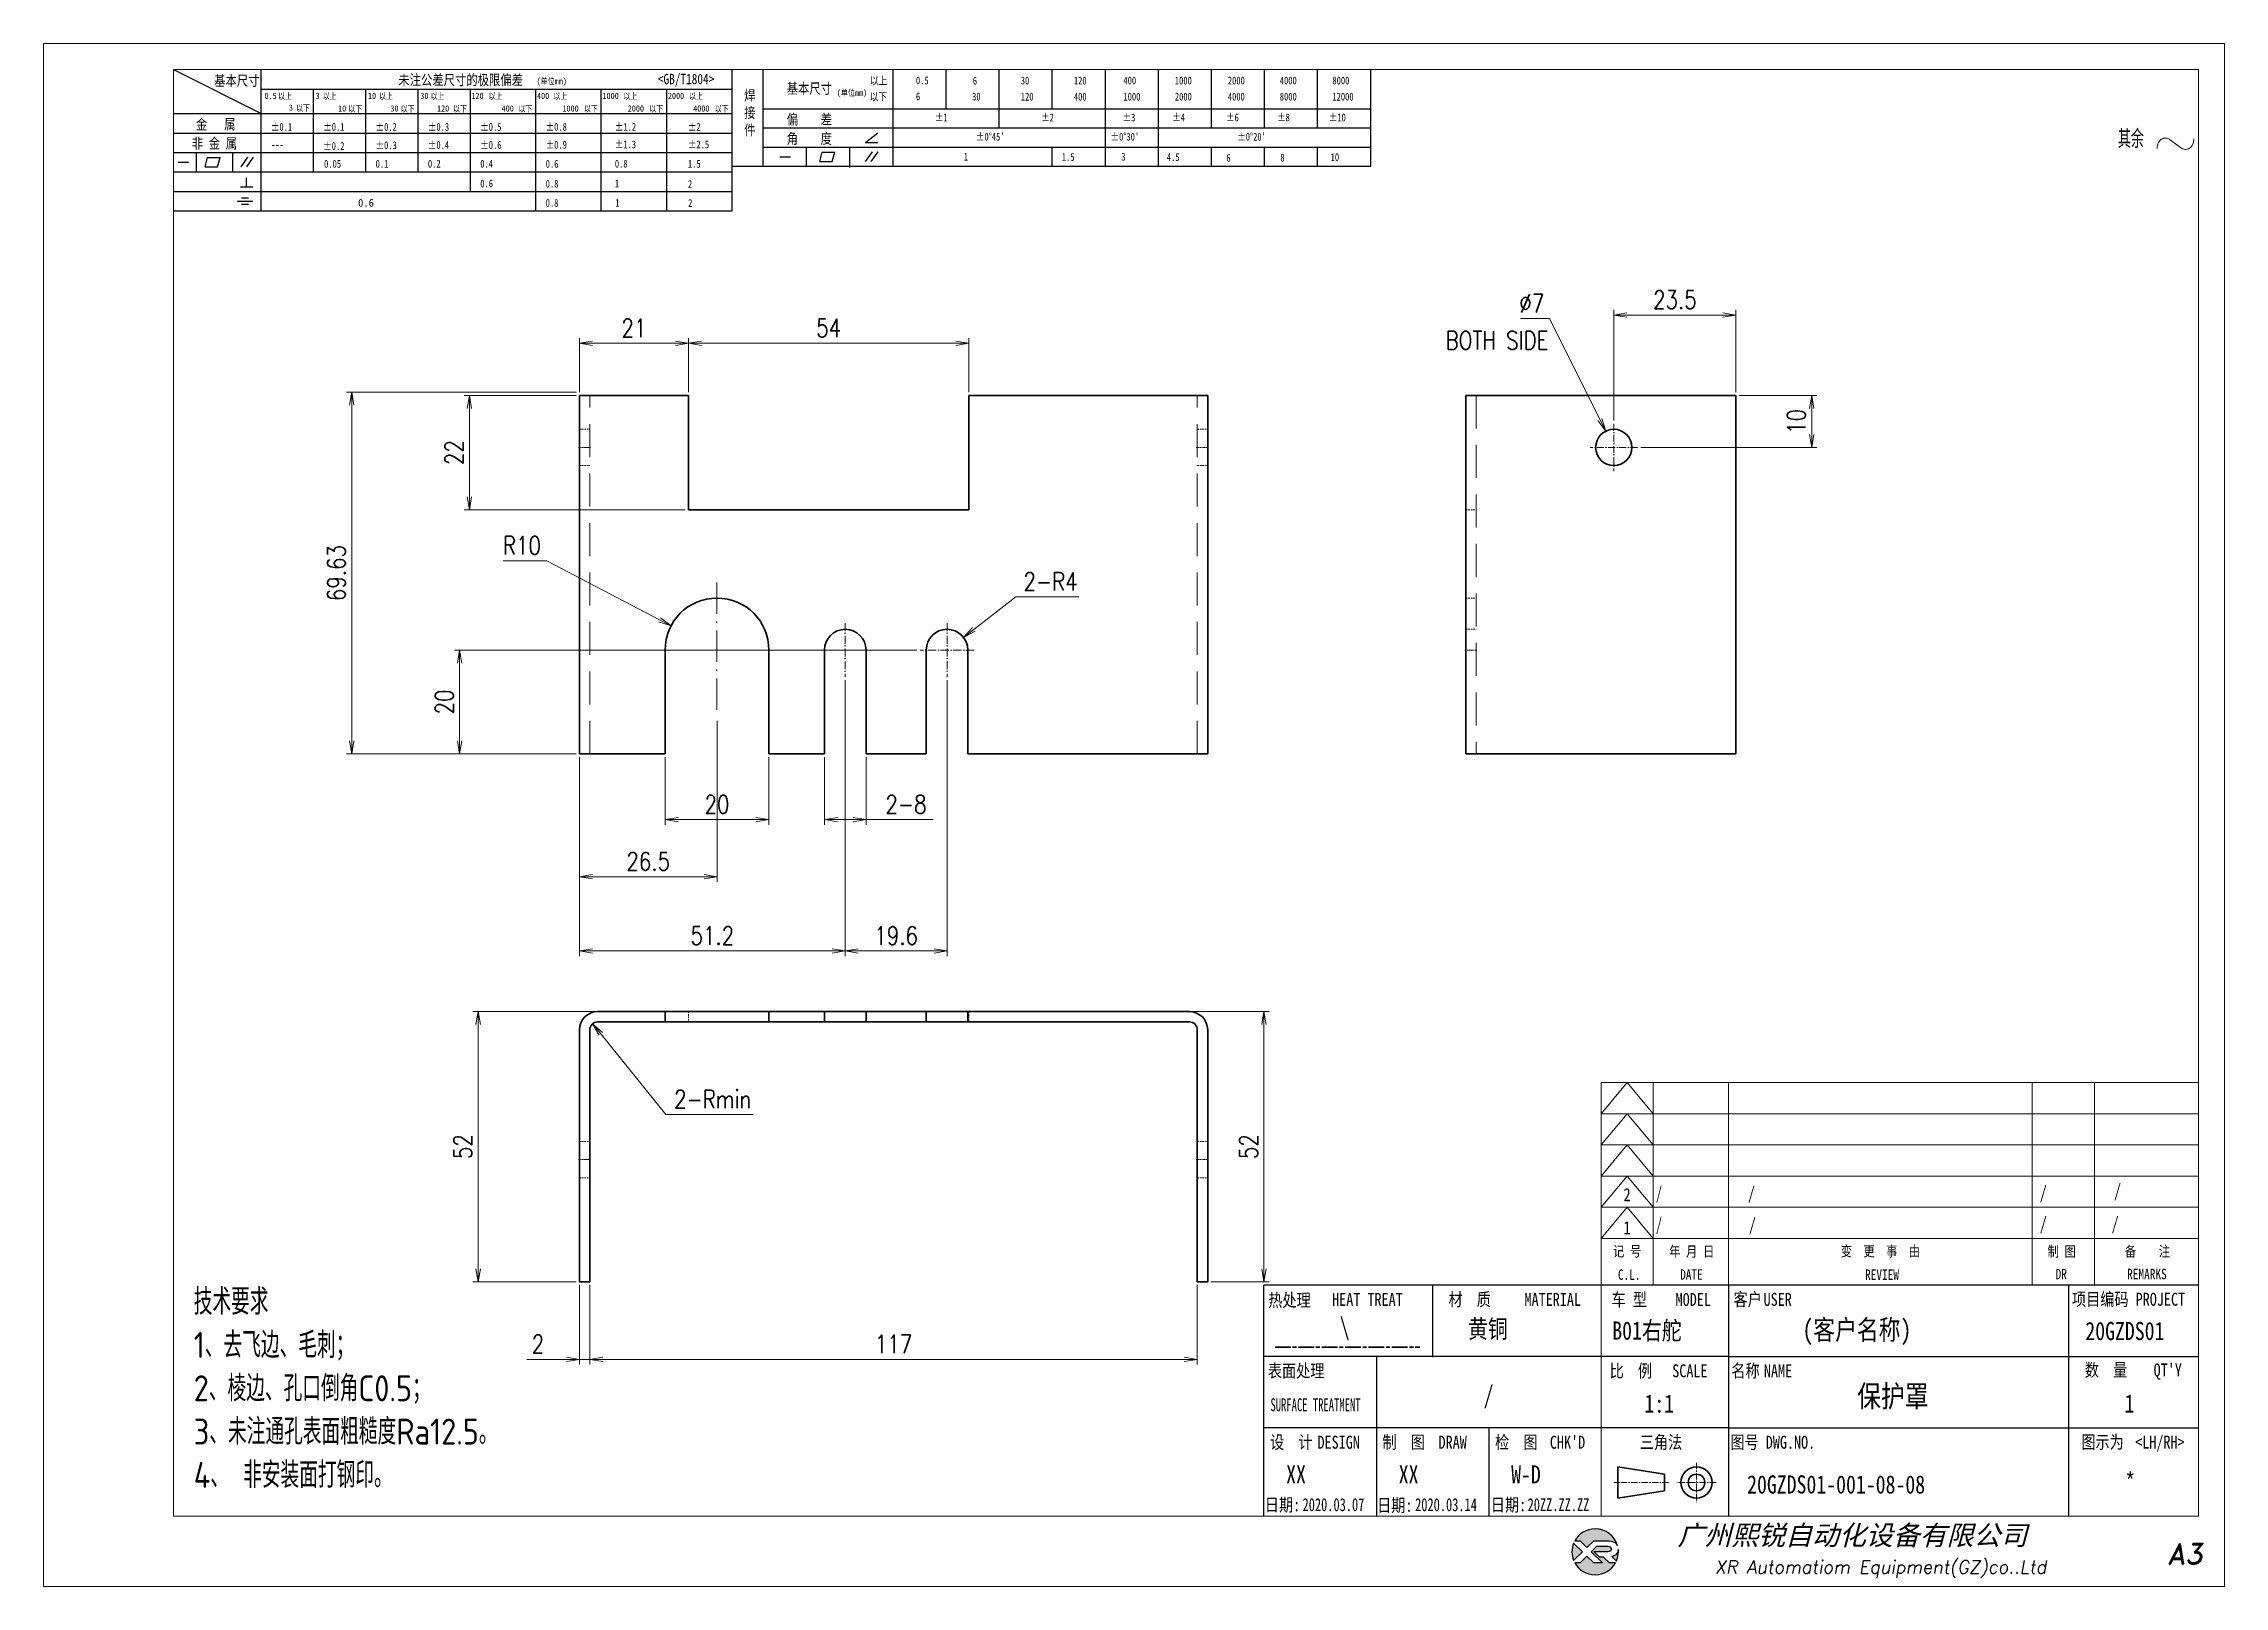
# Model space of a CAD drawing. Header units: millimetres. Extents: x 1333 to 78972, y -42879 to -5704.
# Drawn here: x 68389.7 to 68809.7, y -21799.1 to -21502.1 of the extents above; entities that cross this region are included whole.
import ezdxf
from ezdxf.enums import TextEntityAlignment as Align

# ---------------------------------------------------------------- set-up
doc = ezdxf.new("R2010")
doc.units = ezdxf.units.MM
doc.header["$LTSCALE"] = 0.5
for name, pattern in [('AM_ISO02W050x2', [3.75, 3, -0.75]), ('AM_ISO08W050x2', [9, 6, -0.75, 1.5, -0.75]), ('CENTER', [2, 1.25, -0.25, 0.25, -0.25]), ('DASHDOT', [18.5, 12, -3, 0.5, -3]), ('DASHED', [19.05, 12.7, -6.35]), ('DOT2', [0.125, 0, -0.125])]:
    doc.linetypes.add(name, pattern=pattern)
for name, color, linetype in [('DIM', 3, 'Continuous'), ('layer 1', 7, 'Continuous'), ('图号', 7, 'Continuous'), ('图名', 7, 'Continuous'), ('图框文字', 7, 'Continuous'), ('数量', 7, 'Continuous'), ('材质', 7, 'Continuous'), ('表面处理', 7, 'Continuous'), ('车型', 7, 'Continuous')]:
    doc.layers.add(name, color=color, linetype=linetype)
for name, color, linetype, lineweight in [('中心线', 2, 'AM_ISO08W050x2', 18), ('图框', 7, 'Continuous', 18), ('标注线', 3, 'Continuous', 18), ('热处理', 7, 'Continuous', 20), ('粗实线', 7, 'Continuous', 35), ('粗点划线', 6, 'AM_ISO08W050x2', 35), ('虚线', 1, 'AM_ISO02W050x2', 18)]:
    doc.layers.add(name, color=color, linetype=linetype, lineweight=lineweight)
doc.layers.add('打印', color=7, linetype='Continuous', lineweight=15, plot=False)
doc.layers.add('打印-禁用', color=7, linetype='Continuous', lineweight=15, plot=False)
doc.styles.add('DIM', font='romans.shx', dxfattribs={"width": 0.8, "bigfont": 'bigfont.shx'})
doc.styles.add('STYLE1', font='')
doc.styles.add('国标', font='simfang.ttf', dxfattribs={"width": 0.8})
doc.styles.add('机械长仿宋', font='gbenor.shx', dxfattribs={"height": 1, "bigfont": 'gbcbig.shx'})
doc.styles.add('标题字', font='romand.shx', dxfattribs={"oblique": 10, "bigfont": 'bigfont.shx'})
doc.styles.get('STYLE1').set_extended_font_data('SimSun')
doc.dimstyles.new('XR 1-1$0', dxfattribs={"dimtxt": 3.5, "dimasz": 2.5, "dimexe": 1, "dimexo": 0.625, "dimgap": 1.2, "dimtad": 1, "dimzin": 9, "dimdsep": 46, "dimtxsty": 'DIM', "dimblk": 'OPEN', "dimcen": 0, "dimclrd": 8, "dimclre": 8, "dimclrt": 2, "dimazin": 2, "dimtfac": 0.5, "dimtmove": 0, "dimatfit": 3, "dimldrblk": 'OPEN', "dimfxl": 1, "dimtolj": 2, "dimlwd": 18, "dimlwe": 18, "dimarcsym": 0})
doc.dimstyles.new('XR 1-1$3', dxfattribs={"dimtxt": 3.5, "dimasz": 2.5, "dimexe": 1, "dimexo": 0.625, "dimgap": 1.2, "dimtad": 1, "dimtoh": 1, "dimdsep": 46, "dimtxsty": 'DIM', "dimblk": 'OPEN', "dimcen": 0, "dimclrd": 8, "dimclre": 8, "dimclrt": 2, "dimazin": 2, "dimtfac": 0.5, "dimtofl": 0, "dimtmove": 0, "dimatfit": 3, "dimldrblk": 'OPEN', "dimfxl": 1, "dimtolj": 2, "dimlwd": 18, "dimlwe": 18, "dimarcsym": 0})
doc.dimstyles.new('XR 1-1$4', dxfattribs={"dimtxt": 3.5, "dimasz": 2.5, "dimexe": 1, "dimexo": 0.625, "dimgap": 1.2, "dimtad": 1, "dimtoh": 1, "dimdsep": 46, "dimtxsty": 'DIM', "dimblk": 'OPEN', "dimcen": 0, "dimclrd": 8, "dimclre": 8, "dimclrt": 2, "dimazin": 2, "dimtfac": 0.5, "dimtofl": 0, "dimtmove": 0, "dimatfit": 3, "dimldrblk": 'OPEN', "dimfxl": 1, "dimtolj": 2, "dimlwd": 18, "dimlwe": 18, "dimarcsym": 0})

msp = doc.modelspace()

# ---------------------------------------------------------------- texts
at = {"layer": '图号', "color": 3, "style": '国标', "width": 0.8}
msp.add_text('20GZDS01-001-08-08', height=3.5, dxfattribs=at).set_placement((68717.767, -21781.219))
at = {"layer": '图名', "color": 3, "style": '国标', "width": 0.8}
msp.add_text('保护罩', height=4.2, dxfattribs=at).set_placement((68745.839, -21764.578), align=Align.CENTER)
at = {"layer": '图框文字', "color": 3, "style": '国标'}
for s, height, width, p in [('/', 2.5, 0.705904, (68700.197, -21724.62)), ('/', 2.5, 0.8, (68717.932, -21724.62)), ('/', 2.5, 0.8, (68774.137, -21724.521)), ('/', 2.5, 0.8, (68788.432, -21724.15)), ('2', 2.5, 0.8, (68693.965, -21724.936)), ('1', 2.5, 0.8, (68693.954, -21731.296)), ('/', 2.5, 0.705904, (68700.197, -21730.62)), ('/', 2.5, 0.8, (68718.104, -21730.705)), ('/', 2.5, 0.8, (68774.137, -21730.521)), ('/', 2.5, 0.8, (68787.969, -21730.51)), ('    (客户名称)', 3.85, 0.8, (68720.032, -21751.611)), ('20GZDS01', 3.5, 0.8, (68782.904, -21751.682)), ('1:1', 3.5, 0.8, (68697.988, -21765.659)), ('XX', 3.5, 0.8, (68628.985, -21779.276)), ('XX', 3.5, 0.8, (68650.665, -21779.276)), ('W-D', 3.5, 0.8, (68672.325, -21779.276)), ('2020.03.07', 2.5, 0.7, (68632.15, -21784.612)), ('2020.03.14', 2.5, 0.7, (68653.83, -21784.612)), ('20ZZ.ZZ.ZZ', 2.5, 0.7, (68675.49, -21784.612))]:
    msp.add_text(s, height=height, dxfattribs=dict(at, width=width)).set_placement(p)
at = {"layer": '图框文字', "color": 3, "style": '国标', "width": 0.8}
msp.add_text('*', height=3.5, dxfattribs=at).set_placement((68791.559, -21780.676), align=Align.CENTER)
at = {"layer": '数量', "color": 3, "style": '国标', "width": 0.8}
msp.add_text('1', height=3.5, dxfattribs=at).set_placement((68791.405, -21765.644), align=Align.CENTER)
at = {"layer": '材质', "color": 3, "style": '国标', "width": 0.8}
msp.add_text('黄铜', height=3.5, dxfattribs=at).set_placement((68667.845, -21751.272), align=Align.CENTER)
at = {"layer": '标注线', "color": 2}
for s, insert, char_height, width, attachment_point, style in [('B{\\Fromans,bigfont|c134;OTH} SIDE', (68659.711, -21557.476), 3.5, 74.53631, 1, 'DIM'), ('\\A2;技术要求\\P1、去飞边、毛刺；\\P2、棱边、孔口倒角C0.5；\\P3、未注通孔表面粗糙度Ra12.5。\\P{\\A0;4、\\C3; \\C2;非安装面打钢印。}', (68418.6, -21780.161), 5, 114.82461, 7, '机械长仿宋')]:
    msp.add_mtext(s, dxfattribs=dict(at, insert=insert, char_height=char_height, width=width, attachment_point=attachment_point, style=style))
at = {"layer": '热处理', "color": 3, "style": '国标', "width": 0.8}
msp.add_text('\\', height=3.5, dxfattribs=at).set_placement((68640.267, -21750.896), align=Align.CENTER)
at = {"layer": '表面处理', "color": 3, "style": '国标', "width": 0.8}
msp.add_text('/', height=3.5, dxfattribs=at).set_placement((68667.987, -21763.949), align=Align.CENTER)
at = {"layer": '车型', "color": 3, "style": '国标', "width": 0.8}
msp.add_text('B01右舵', height=3.5, dxfattribs=at).set_placement((68691.792, -21751.596))

# ---------------------------------------------------------------- blocks, each defined once
blk = doc.blocks.new('XR')
at = {"true_color": 0xfc8000}
h = blk.add_hatch(color=30, dxfattribs=at)
h.set_gradient(color1=(252, 128, 0), rotation=240, one_color=1, tint=1, name='INVCURVED')
edge = h.paths.add_edge_path()
edge.add_spline(control_points=[(-434.18, -5928.47), (-433.9, -5928.74), (-433.63, -5929.01), (-433.63, -5929.01), (-433.63, -5929.01), (-433.63, -5929.01), (-433.36, -5928.74), (-433.09, -5928.47)], knot_values=[0.5625, 0.5625, 0.5625, 0.5625, 0.625, 0.625, 0.625, 0.625, 0.6875, 0.6875, 0.6875, 0.6875], degree=3, periodic=0)
edge.add_spline(control_points=[(-433.09, -5928.47), (-432.82, -5928.2), (-432.54, -5927.93), (-432.54, -5927.93), (-432.54, -5927.93), (-432.54, -5927.93), (-432.04, -5927.93), (-431.53, -5927.93)], knot_values=[0.4375, 0.4375, 0.4375, 0.4375, 0.5, 0.5, 0.5, 0.5, 0.5625, 0.5625, 0.5625, 0.5625], degree=3, periodic=0)
edge.add_spline(control_points=[(-431.53, -5927.93), (-431.03, -5927.93), (-430.52, -5927.93), (-430.52, -5927.93), (-430.52, -5927.93), (-430, -5927.93), (-429.43, -5927.96), (-429.01, -5928.33)], knot_values=[0.25, 0.25, 0.25, 0.25, 0.3125, 0.3125, 0.3125, 0.3125, 0.4375, 0.4375, 0.4375, 0.4375], degree=3, periodic=0)
edge.add_spline(control_points=[(-429.01, -5928.33), (-428.88, -5928.44), (-428.78, -5928.59), (-428.71, -5928.75)], knot_values=[0.125, 0.125, 0.125, 0.125, 0.25, 0.25, 0.25, 0.25], degree=3, periodic=0)
edge.add_spline(control_points=[(-428.71, -5928.75), (-429.13, -5927.18), (-430.58, -5926.02), (-432.31, -5926.02)], knot_values=[0, 0, 0, 0, 0.125, 0.125, 0.125, 0.125], degree=3, periodic=0)
edge.add_spline(control_points=[(-432.31, -5926.02), (-433.72, -5926.02), (-434.94, -5926.79), (-435.58, -5927.93)], knot_values=[0.875, 0.875, 0.875, 0.875, 1, 1, 1, 1], degree=3, periodic=0)
edge.add_spline(control_points=[(-435.58, -5927.93), (-435.58, -5927.93), (-434.72, -5927.93), (-434.72, -5927.93), (-434.72, -5927.93), (-434.72, -5927.93), (-434.45, -5928.2), (-434.18, -5928.47)], knot_values=[0.6875, 0.6875, 0.6875, 0.6875, 0.8125, 0.8125, 0.8125, 0.8125, 0.875, 0.875, 0.875, 0.875], degree=3, periodic=0)
edge = h.paths.add_edge_path()
edge.add_spline(control_points=[(-434.79, -5929.26), (-435.04, -5929.02), (-435.34, -5928.72), (-435.54, -5928.53)], knot_values=[0.562504, 0.562504, 0.562504, 0.562504, 0.656252, 0.656252, 0.656252, 0.656252], degree=3, periodic=0)
edge.add_spline(control_points=[(-435.54, -5928.53), (-435.67, -5928.4), (-435.76, -5928.31), (-435.76, -5928.31), (-435.76, -5928.31), (-435.94, -5928.74), (-436.03, -5929.21), (-436.03, -5929.71)], knot_values=[0.25, 0.25, 0.25, 0.25, 0.312504, 0.312504, 0.312504, 0.312504, 0.562504, 0.562504, 0.562504, 0.562504], degree=3, periodic=0)
edge.add_spline(control_points=[(-436.03, -5929.71), (-436.03, -5930.2), (-435.94, -5930.67), (-435.76, -5931.1), (-435.76, -5931.1), (-435.4, -5930.75), (-435.05, -5930.4)], knot_values=[0.874998, 0.874998, 0.874998, 0.874998, 1.124998, 1.124998, 1.124998, 1.25, 1.25, 1.25, 1.25], degree=3, periodic=0)
edge.add_spline(control_points=[(-435.05, -5930.4), (-434.7, -5930.05), (-434.34, -5929.71), (-434.34, -5929.71), (-434.34, -5929.71), (-434.34, -5929.71), (-434.34, -5929.71), (-434.34, -5929.71)], knot_values=[0.749878, 0.749878, 0.749878, 0.749878, 0.874875, 0.874875, 0.874875, 0.874875, 0.874998, 0.874998, 0.874998, 0.874998], degree=3, periodic=0)
edge.add_spline(control_points=[(-434.34, -5929.71), (-434.34, -5929.71), (-434.34, -5929.71), (-434.34, -5929.71)], knot_values=[0.749634, 0.749634, 0.749634, 0.749634, 0.749817, 0.749817, 0.749817, 0.749817], degree=3, periodic=0)
edge.add_spline(control_points=[(-434.35, -5929.7), (-434.35, -5929.7), (-434.35, -5929.7), (-434.35, -5929.7)], knot_values=[0.738281, 0.738281, 0.738281, 0.738281, 0.742188, 0.742188, 0.742188, 0.742188], degree=3, periodic=0)
edge.add_spline(control_points=[(-434.35, -5929.7), (-434.36, -5929.69), (-434.37, -5929.68), (-434.38, -5929.67)], knot_values=[0.726563, 0.726563, 0.726563, 0.726563, 0.738281, 0.738281, 0.738281, 0.738281], degree=3, periodic=0)
edge.add_spline(control_points=[(-434.38, -5929.67), (-434.38, -5929.66), (-434.39, -5929.65), (-434.4, -5929.65)], knot_values=[0.718751, 0.718751, 0.718751, 0.718751, 0.726563, 0.726563, 0.726563, 0.726563], degree=3, periodic=0)
edge.add_spline(control_points=[(-434.4, -5929.65), (-434.42, -5929.63), (-434.45, -5929.6), (-434.47, -5929.58)], knot_values=[0.703126, 0.703126, 0.703126, 0.703126, 0.718751, 0.718751, 0.718751, 0.718751], degree=3, periodic=0)
edge.add_spline(control_points=[(-434.47, -5929.58), (-434.5, -5929.55), (-434.53, -5929.52), (-434.56, -5929.49)], knot_values=[0.687501, 0.687501, 0.687501, 0.687501, 0.703126, 0.703126, 0.703126, 0.703126], degree=3, periodic=0)
edge.add_spline(control_points=[(-434.56, -5929.49), (-434.63, -5929.42), (-434.71, -5929.35), (-434.79, -5929.26)], knot_values=[0.656252, 0.656252, 0.656252, 0.656252, 0.687501, 0.687501, 0.687501, 0.687501], degree=3, periodic=0)
at = {"true_color": 0x0348ff}
h = blk.add_hatch(color=160, dxfattribs=at)
h.set_gradient(color1=(3, 72, 255), color2=(0, 41, 153), one_color=1, tint=0.3, name='HEMISPHERICAL')
edge = h.paths.add_edge_path()
edge.add_spline(control_points=[(-432.54, -5929.67), (-432.26, -5929.95), (-431.94, -5930.23), (-431.66, -5930.51), (-431.66, -5930.51), (-431.66, -5930.51), (-431.66, -5930.51), (-431.66, -5930.51)], knot_values=[0.736842, 0.736842, 0.736842, 0.736842, 0.789474, 0.789474, 0.789474, 0.789474, 0.802633, 0.802633, 0.802633, 0.802633], degree=3, periodic=0)
edge.add_spline(control_points=[(-431.66, -5930.51), (-431.65, -5930.51), (-431.65, -5930.52), (-431.65, -5930.52)], knot_values=[0.802633, 0.802633, 0.802633, 0.802633, 0.815791, 0.815791, 0.815791, 0.815791], degree=3, periodic=0)
edge.add_spline(control_points=[(-431.65, -5930.52), (-431.64, -5930.53), (-431.64, -5930.53), (-431.64, -5930.53)], knot_values=[0.815791, 0.815791, 0.815791, 0.815791, 0.82237, 0.82237, 0.82237, 0.82237], degree=3, periodic=0)
edge.add_spline(control_points=[(-431.64, -5930.53), (-431.64, -5930.53), (-431.64, -5930.53), (-431.63, -5930.54)], knot_values=[0.82237, 0.82237, 0.82237, 0.82237, 0.828949, 0.828949, 0.828949, 0.828949], degree=3, periodic=0)
edge.add_spline(control_points=[(-431.63, -5930.54), (-431.63, -5930.54), (-431.63, -5930.54), (-431.63, -5930.54), (-431.63, -5930.54), (-431.63, -5930.54), (-431.59, -5930.54), (-431.52, -5930.54)], knot_values=[0.841901, 0.841901, 0.841901, 0.841901, 0.842105, 0.842105, 0.842105, 0.842105, 0.855264, 0.855264, 0.855264, 0.855264], degree=3, periodic=0)
edge.add_spline(control_points=[(-431.52, -5930.54), (-431.46, -5930.54), (-431.38, -5930.54), (-431.3, -5930.54)], knot_values=[0.855264, 0.855264, 0.855264, 0.855264, 0.868422, 0.868422, 0.868422, 0.868422], degree=3, periodic=0)
edge.add_spline(control_points=[(-431.3, -5930.54), (-431.26, -5930.54), (-431.22, -5930.54), (-431.18, -5930.54)], knot_values=[0.868422, 0.868422, 0.868422, 0.868422, 0.875, 0.875, 0.875, 0.875], degree=3, periodic=0)
edge.add_spline(control_points=[(-431.18, -5930.54), (-431.14, -5930.54), (-431.1, -5930.54), (-431.07, -5930.54)], knot_values=[0.875, 0.875, 0.875, 0.875, 0.881579, 0.881579, 0.881579, 0.881579], degree=3, periodic=0)
edge.add_spline(control_points=[(-431.07, -5930.54), (-431.05, -5930.54), (-431.04, -5930.54), (-431.03, -5930.54)], knot_values=[0.881579, 0.881579, 0.881579, 0.881579, 0.884869, 0.884869, 0.884869, 0.884869], degree=3, periodic=0)
edge.add_spline(control_points=[(-431.03, -5930.54), (-431.02, -5930.54), (-431, -5930.54), (-431, -5930.54)], knot_values=[0.884869, 0.884869, 0.884869, 0.884869, 0.888158, 0.888158, 0.888158, 0.888158], degree=3, periodic=0)
edge.add_spline(control_points=[(-431, -5930.54), (-430.99, -5930.54), (-430.99, -5930.54), (-430.98, -5930.54)], knot_values=[0.888158, 0.888158, 0.888158, 0.888158, 0.889803, 0.889803, 0.889803, 0.889803], degree=3, periodic=0)
edge.add_spline(control_points=[(-430.98, -5930.54), (-430.98, -5930.54), (-430.98, -5930.54), (-430.97, -5930.54)], knot_values=[0.889803, 0.889803, 0.889803, 0.889803, 0.891447, 0.891447, 0.891447, 0.891447], degree=3, periodic=0)
edge.add_spline(control_points=[(-430.97, -5930.54), (-430.97, -5930.54), (-430.97, -5930.54), (-430.97, -5930.54)], knot_values=[0.891447, 0.891447, 0.891447, 0.891447, 0.89227, 0.89227, 0.89227, 0.89227], degree=3, periodic=0)
edge.add_spline(control_points=[(-430.97, -5930.54), (-430.97, -5930.54), (-430.97, -5930.54), (-430.97, -5930.54)], knot_values=[0.89227, 0.89227, 0.89227, 0.89227, 0.893092, 0.893092, 0.893092, 0.893092], degree=3, periodic=0)
edge.add_spline(control_points=[(-430.97, -5930.54), (-430.97, -5930.54), (-430.97, -5930.54), (-430.97, -5930.54)], knot_values=[0.893092, 0.893092, 0.893092, 0.893092, 0.893503, 0.893503, 0.893503, 0.893503], degree=3, periodic=0)
edge.add_spline(control_points=[(-430.97, -5930.54), (-430.97, -5930.54), (-430.97, -5930.54), (-430.97, -5930.54)], knot_values=[0.893503, 0.893503, 0.893503, 0.893503, 0.893914, 0.893914, 0.893914, 0.893914], degree=3, periodic=0)
edge.add_spline(control_points=[(-430.97, -5930.54), (-430.97, -5930.54), (-430.97, -5930.54), (-430.97, -5930.54)], knot_values=[0.893914, 0.893914, 0.893914, 0.893914, 0.89412, 0.89412, 0.89412, 0.89412], degree=3, periodic=0)
edge.add_spline(control_points=[(-430.97, -5930.54), (-430.97, -5930.54), (-430.97, -5930.54), (-430.97, -5930.54)], knot_values=[0.89412, 0.89412, 0.89412, 0.89412, 0.894326, 0.894326, 0.894326, 0.894326], degree=3, periodic=0)
edge.add_spline(control_points=[(-430.97, -5930.54), (-430.97, -5930.54), (-430.97, -5930.54), (-430.97, -5930.54)], knot_values=[0.894428, 0.894428, 0.894428, 0.894428, 0.894531, 0.894531, 0.894531, 0.894531], degree=3, periodic=0)
edge.add_spline(control_points=[(-430.97, -5930.54), (-430.97, -5930.54), (-430.97, -5930.54), (-430.97, -5930.54)], knot_values=[0.894531, 0.894531, 0.894531, 0.894531, 0.894583, 0.894583, 0.894583, 0.894583], degree=3, periodic=0)
edge.add_spline(control_points=[(-430.97, -5930.54), (-430.97, -5930.54), (-430.97, -5930.54), (-430.97, -5930.54), (-430.97, -5930.54), (-430.97, -5930.54), (-430.73, -5930.78), (-430.49, -5931.01)], knot_values=[0.894685, 0.894685, 0.894685, 0.894685, 0.894737, 0.894737, 0.894737, 0.894737, 0.921052, 0.921052, 0.921052, 0.921052], degree=3, periodic=0)
edge.add_spline(control_points=[(-430.49, -5931.01), (-430.26, -5931.24), (-430.02, -5931.48), (-430.02, -5931.48)], knot_values=[0.921052, 0.921052, 0.921052, 0.921052, 0.947368, 0.947368, 0.947368, 0.947368], degree=3, periodic=0)
edge.add_spline(control_points=[(-430.02, -5931.48), (-430.02, -5931.48), (-430.02, -5931.48), (-430.02, -5931.48)], knot_values=[0.947522, 0.947522, 0.947522, 0.947522, 0.947573, 0.947573, 0.947573, 0.947573], degree=3, periodic=0)
edge.add_spline(control_points=[(-430.02, -5931.48), (-430.02, -5931.48), (-430.02, -5931.48), (-430.02, -5931.48)], knot_values=[0.947573, 0.947573, 0.947573, 0.947573, 0.947676, 0.947676, 0.947676, 0.947676], degree=3, periodic=0)
edge.add_spline(control_points=[(-430.02, -5931.48), (-430.02, -5931.48), (-430.02, -5931.48), (-430.02, -5931.48)], knot_values=[0.947676, 0.947676, 0.947676, 0.947676, 0.947779, 0.947779, 0.947779, 0.947779], degree=3, periodic=0)
edge.add_spline(control_points=[(-430.02, -5931.48), (-430.02, -5931.48), (-430.02, -5931.48), (-430.02, -5931.48)], knot_values=[0.947779, 0.947779, 0.947779, 0.947779, 0.947984, 0.947984, 0.947984, 0.947984], degree=3, periodic=0)
edge.add_spline(control_points=[(-430.02, -5931.48), (-430.02, -5931.48), (-430.02, -5931.48), (-430.02, -5931.48)], knot_values=[0.947984, 0.947984, 0.947984, 0.947984, 0.94819, 0.94819, 0.94819, 0.94819], degree=3, periodic=0)
edge.add_spline(control_points=[(-430.02, -5931.48), (-430.02, -5931.48), (-430.02, -5931.48), (-430.02, -5931.48)], knot_values=[0.94819, 0.94819, 0.94819, 0.94819, 0.948601, 0.948601, 0.948601, 0.948601], degree=3, periodic=0)
edge.add_spline(control_points=[(-430.02, -5931.48), (-430.02, -5931.48), (-430.02, -5931.48), (-430.02, -5931.48)], knot_values=[0.948601, 0.948601, 0.948601, 0.948601, 0.949012, 0.949012, 0.949012, 0.949012], degree=3, periodic=0)
edge.add_spline(control_points=[(-430.02, -5931.48), (-430.02, -5931.48), (-430.01, -5931.48), (-430.01, -5931.48)], knot_values=[0.949012, 0.949012, 0.949012, 0.949012, 0.949834, 0.949834, 0.949834, 0.949834], degree=3, periodic=0)
edge.add_spline(control_points=[(-430.01, -5931.48), (-430.01, -5931.48), (-430.01, -5931.48), (-430.01, -5931.48)], knot_values=[0.949834, 0.949834, 0.949834, 0.949834, 0.950657, 0.950657, 0.950657, 0.950657], degree=3, periodic=0)
edge.add_spline(control_points=[(-430.01, -5931.48), (-430.01, -5931.48), (-430, -5931.48), (-430, -5931.48)], knot_values=[0.950657, 0.950657, 0.950657, 0.950657, 0.952301, 0.952301, 0.952301, 0.952301], degree=3, periodic=0)
edge.add_spline(control_points=[(-430, -5931.48), (-429.99, -5931.48), (-429.98, -5931.48), (-429.98, -5931.48)], knot_values=[0.952301, 0.952301, 0.952301, 0.952301, 0.953946, 0.953946, 0.953946, 0.953946], degree=3, periodic=0)
edge.add_spline(control_points=[(-429.98, -5931.48), (-429.96, -5931.48), (-429.95, -5931.48), (-429.93, -5931.48)], knot_values=[0.953946, 0.953946, 0.953946, 0.953946, 0.957236, 0.957236, 0.957236, 0.957236], degree=3, periodic=0)
edge.add_spline(control_points=[(-429.93, -5931.48), (-429.91, -5931.48), (-429.89, -5931.48), (-429.87, -5931.48)], knot_values=[0.957236, 0.957236, 0.957236, 0.957236, 0.960525, 0.960525, 0.960525, 0.960525], degree=3, periodic=0)
edge.add_spline(control_points=[(-429.87, -5931.48), (-429.82, -5931.48), (-429.77, -5931.48), (-429.71, -5931.48)], knot_values=[0.960525, 0.960525, 0.960525, 0.960525, 0.967104, 0.967104, 0.967104, 0.967104], degree=3, periodic=0)
edge.add_spline(control_points=[(-429.71, -5931.48), (-429.65, -5931.48), (-429.59, -5931.48), (-429.53, -5931.48)], knot_values=[0.967104, 0.967104, 0.967104, 0.967104, 0.973683, 0.973683, 0.973683, 0.973683], degree=3, periodic=0)
edge.add_spline(control_points=[(-429.53, -5931.48), (-429.41, -5931.48), (-429.29, -5931.48), (-429.19, -5931.48)], knot_values=[0.973683, 0.973683, 0.973683, 0.973683, 0.98684, 0.98684, 0.98684, 0.98684], degree=3, periodic=0)
edge.add_spline(control_points=[(-429.19, -5931.48), (-429.1, -5931.48), (-429.04, -5931.48), (-429.04, -5931.48), (-429.67, -5932.62), (-430.9, -5933.39), (-432.31, -5933.39)], knot_values=[0.98684, 0.98684, 0.98684, 0.98684, 1, 1, 1, 1.052632, 1.052632, 1.052632, 1.052632], degree=3, periodic=0)
edge.add_spline(control_points=[(-432.31, -5933.39), (-433.72, -5933.39), (-434.94, -5932.62), (-435.58, -5931.48), (-435.58, -5931.48), (-435.58, -5931.48), (-435.36, -5931.48), (-435.15, -5931.48)], knot_values=[0.052632, 0.052632, 0.052632, 0.052632, 0.105263, 0.105263, 0.105263, 0.105263, 0.131579, 0.131579, 0.131579, 0.131579], degree=3, periodic=0)
edge.add_spline(control_points=[(-435.15, -5931.48), (-434.93, -5931.48), (-434.72, -5931.48), (-434.72, -5931.48), (-434.72, -5931.48), (-434.72, -5931.48), (-434.45, -5931.21), (-434.18, -5930.94)], knot_values=[0.131579, 0.131579, 0.131579, 0.131579, 0.157895, 0.157895, 0.157895, 0.157895, 0.184211, 0.184211, 0.184211, 0.184211], degree=3, periodic=0)
edge.add_spline(control_points=[(-434.18, -5930.94), (-433.9, -5930.67), (-433.63, -5930.4), (-433.63, -5930.4), (-433.63, -5930.4), (-433.63, -5930.4), (-433.36, -5930.67), (-433.09, -5930.94)], knot_values=[0.184211, 0.184211, 0.184211, 0.184211, 0.210526, 0.210526, 0.210526, 0.210526, 0.236842, 0.236842, 0.236842, 0.236842], degree=3, periodic=0)
edge.add_spline(control_points=[(-433.09, -5930.94), (-432.82, -5931.21), (-432.54, -5931.48), (-432.54, -5931.48), (-432.54, -5931.48), (-432.54, -5931.48), (-432.19, -5931.48), (-431.83, -5931.48)], knot_values=[0.236842, 0.236842, 0.236842, 0.236842, 0.263158, 0.263158, 0.263158, 0.263158, 0.289474, 0.289474, 0.289474, 0.289474], degree=3, periodic=0)
edge.add_spline(control_points=[(-431.83, -5931.48), (-431.48, -5931.48), (-431.12, -5931.48), (-431.12, -5931.48), (-431.12, -5931.48), (-431.12, -5931.48), (-431.57, -5931.03), (-432.02, -5930.59)], knot_values=[0.289474, 0.289474, 0.289474, 0.289474, 0.315789, 0.315789, 0.315789, 0.315789, 0.342105, 0.342105, 0.342105, 0.342105], degree=3, periodic=0)
edge.add_spline(control_points=[(-432.02, -5930.59), (-432.47, -5930.15), (-432.92, -5929.71), (-432.92, -5929.71), (-432.92, -5929.71), (-432.92, -5929.71), (-432.71, -5929.5), (-432.5, -5929.29)], knot_values=[0.342105, 0.342105, 0.342105, 0.342105, 0.368421, 0.368421, 0.368421, 0.368421, 0.394737, 0.394737, 0.394737, 0.394737], degree=3, periodic=0)
edge.add_spline(control_points=[(-432.5, -5929.29), (-432.3, -5929.09), (-432.09, -5928.88), (-432.09, -5928.88)], knot_values=[0.394737, 0.394737, 0.394737, 0.394737, 0.421053, 0.421053, 0.421053, 0.421053], degree=3, periodic=0)
edge.add_spline(control_points=[(-432.09, -5928.88), (-432.09, -5928.88), (-432.06, -5928.86), (-432.06, -5928.86)], knot_values=[0.421053, 0.421053, 0.421053, 0.421053, 0.473684, 0.473684, 0.473684, 0.473684], degree=3, periodic=0)
edge.add_spline(control_points=[(-432.06, -5928.86), (-432.06, -5928.86), (-432.06, -5928.86), (-432.06, -5928.86), (-432.06, -5928.86), (-432.06, -5928.86), (-430.4, -5928.86), (-430.26, -5928.86)], knot_values=[0.473684, 0.473684, 0.473684, 0.473684, 0.473684, 0.473684, 0.473684, 0.473684, 0.526316, 0.526316, 0.526316, 0.526316], degree=3, periodic=0)
edge.add_spline(control_points=[(-430.26, -5928.86), (-429.54, -5928.86), (-429.62, -5929.4), (-429.83, -5929.55)], knot_values=[0.526316, 0.526316, 0.526316, 0.526316, 0.578947, 0.578947, 0.578947, 0.578947], degree=3, periodic=0)
edge.add_spline(control_points=[(-429.83, -5929.55), (-429.94, -5929.62), (-430.08, -5929.65), (-430.26, -5929.65), (-430.26, -5929.65), (-430.26, -5929.65), (-430.48, -5929.65), (-430.71, -5929.66)], knot_values=[0.578947, 0.578947, 0.578947, 0.578947, 0.631579, 0.631579, 0.631579, 0.631579, 0.657895, 0.657895, 0.657895, 0.657895], degree=3, periodic=0)
edge.add_spline(control_points=[(-430.71, -5929.66), (-430.93, -5929.66), (-431.15, -5929.67), (-431.15, -5929.67), (-431.15, -5929.67), (-431.15, -5929.67), (-432.54, -5929.67), (-432.54, -5929.67)], knot_values=[0.657895, 0.657895, 0.657895, 0.657895, 0.684211, 0.684211, 0.684211, 0.684211, 0.736842, 0.736842, 0.736842, 0.736842], degree=3, periodic=0)
edge = h.paths.add_edge_path()
edge.add_spline(control_points=[(-428.6, -5929.32), (-428.61, -5929.67), (-428.76, -5930), (-429.06, -5930.22)], knot_values=[0.8, 0.8, 0.8, 0.8, 1, 1, 1, 1], degree=3, periodic=0)
edge.add_spline(control_points=[(-429.06, -5930.22), (-429.22, -5930.34), (-429.41, -5930.43), (-429.61, -5930.48)], knot_values=[0.6, 0.6, 0.6, 0.6, 0.8, 0.8, 0.8, 0.8], degree=3, periodic=0)
edge.add_spline(control_points=[(-429.61, -5930.48), (-429.61, -5930.48), (-428.9, -5931.19), (-428.9, -5931.19), (-428.9, -5931.19), (-428.69, -5930.73), (-428.58, -5930.23), (-428.58, -5929.71)], knot_values=[0.2, 0.2, 0.2, 0.2, 0.4, 0.4, 0.4, 0.4, 0.6, 0.6, 0.6, 0.6], degree=3, periodic=0)
edge.add_spline(control_points=[(-428.58, -5929.71), (-428.58, -5929.58), (-428.59, -5929.45), (-428.6, -5929.32)], knot_values=[0, 0, 0, 0, 0.2, 0.2, 0.2, 0.2], degree=3, periodic=0)
at = {"layer": 'layer 1', "color": 30}
for points, knots in [([(-435.76, -5931.1), (-435.94, -5930.67), (-436.03, -5930.2), (-436.03, -5929.71), (-436.03, -5929.71), (-436.03, -5929.21), (-435.94, -5928.74), (-435.76, -5928.31), (-435.76, -5928.31), (-435.76, -5928.31), (-434.34, -5929.71), (-434.34, -5929.71), (-434.34, -5929.71), (-434.34, -5929.71), (-435.76, -5931.1), (-435.76, -5931.1)], [0, 0, 0, 0, 0.25, 0.25, 0.25, 0.25, 0.5, 0.5, 0.5, 0.5, 0.75, 0.75, 0.75, 0.75, 1, 1, 1, 1]), ([(-432.31, -5926.02), (-430.58, -5926.02), (-429.13, -5927.18), (-428.71, -5928.75), (-428.71, -5928.75), (-428.78, -5928.59), (-428.88, -5928.44), (-429.01, -5928.33), (-429.01, -5928.33), (-429.43, -5927.96), (-430, -5927.93), (-430.52, -5927.93), (-430.52, -5927.93), (-430.52, -5927.93), (-432.54, -5927.93), (-432.54, -5927.93), (-432.54, -5927.93), (-432.54, -5927.93), (-433.63, -5929.01), (-433.63, -5929.01), (-433.63, -5929.01), (-433.63, -5929.01), (-434.72, -5927.93), (-434.72, -5927.93), (-434.72, -5927.93), (-434.72, -5927.93), (-435.58, -5927.93), (-435.58, -5927.93), (-435.58, -5927.93), (-434.94, -5926.79), (-433.72, -5926.02), (-432.31, -5926.02)], [0, 0, 0, 0, 0.125, 0.125, 0.125, 0.125, 0.25, 0.25, 0.25, 0.25, 0.375, 0.375, 0.375, 0.375, 0.5, 0.5, 0.5, 0.5, 0.625, 0.625, 0.625, 0.625, 0.75, 0.75, 0.75, 0.75, 0.875, 0.875, 0.875, 0.875, 1, 1, 1, 1])]:
    blk.add_open_spline(points, degree=3, knots=knots, dxfattribs=at)
at = {"layer": 'layer 1', "color": 154}
for points, knots in [([(-429.04, -5931.48), (-429.67, -5932.62), (-430.9, -5933.39), (-432.31, -5933.39), (-432.31, -5933.39), (-433.72, -5933.39), (-434.94, -5932.62), (-435.58, -5931.48), (-435.58, -5931.48), (-435.58, -5931.48), (-434.72, -5931.48), (-434.72, -5931.48), (-434.72, -5931.48), (-434.72, -5931.48), (-433.63, -5930.4), (-433.63, -5930.4), (-433.63, -5930.4), (-433.63, -5930.4), (-432.54, -5931.48), (-432.54, -5931.48), (-432.54, -5931.48), (-432.54, -5931.48), (-431.12, -5931.48), (-431.12, -5931.48), (-431.12, -5931.48), (-431.12, -5931.48), (-432.92, -5929.71), (-432.92, -5929.71), (-432.92, -5929.71), (-432.92, -5929.71), (-432.09, -5928.88), (-432.09, -5928.88), (-432.09, -5928.88), (-432.09, -5928.88), (-432.06, -5928.86), (-432.06, -5928.86), (-432.06, -5928.86), (-432.06, -5928.86), (-430.4, -5928.86), (-430.26, -5928.86), (-430.26, -5928.86), (-429.54, -5928.86), (-429.62, -5929.4), (-429.83, -5929.55), (-429.83, -5929.55), (-429.94, -5929.62), (-430.08, -5929.65), (-430.26, -5929.65), (-430.26, -5929.65), (-430.26, -5929.65), (-431.15, -5929.67), (-431.15, -5929.67), (-431.15, -5929.67), (-431.15, -5929.67), (-432.54, -5929.67), (-432.54, -5929.67), (-432.54, -5929.67), (-432.26, -5929.95), (-431.94, -5930.23), (-431.66, -5930.51), (-431.66, -5930.51), (-431.66, -5930.51), (-431.63, -5930.54), (-431.63, -5930.54), (-431.63, -5930.54), (-431.63, -5930.54), (-430.97, -5930.54), (-430.97, -5930.54), (-430.97, -5930.54), (-430.97, -5930.54), (-430.02, -5931.48), (-430.02, -5931.48), (-430.02, -5931.48), (-430.02, -5931.48), (-429.04, -5931.48), (-429.04, -5931.48)], [0, 0, 0, 0, 0.052632, 0.052632, 0.052632, 0.052632, 0.105263, 0.105263, 0.105263, 0.105263, 0.157895, 0.157895, 0.157895, 0.157895, 0.210526, 0.210526, 0.210526, 0.210526, 0.263158, 0.263158, 0.263158, 0.263158, 0.315789, 0.315789, 0.315789, 0.315789, 0.368421, 0.368421, 0.368421, 0.368421, 0.421053, 0.421053, 0.421053, 0.421053, 0.473684, 0.473684, 0.473684, 0.473684, 0.526316, 0.526316, 0.526316, 0.526316, 0.578947, 0.578947, 0.578947, 0.578947, 0.631579, 0.631579, 0.631579, 0.631579, 0.684211, 0.684211, 0.684211, 0.684211, 0.736842, 0.736842, 0.736842, 0.736842, 0.789474, 0.789474, 0.789474, 0.789474, 0.842105, 0.842105, 0.842105, 0.842105, 0.894737, 0.894737, 0.894737, 0.894737, 0.947368, 0.947368, 0.947368, 0.947368, 1, 1, 1, 1]), ([(-428.6, -5929.32), (-428.59, -5929.45), (-428.58, -5929.58), (-428.58, -5929.71), (-428.58, -5929.71), (-428.58, -5930.23), (-428.69, -5930.73), (-428.9, -5931.19), (-428.9, -5931.19), (-428.9, -5931.19), (-429.61, -5930.48), (-429.61, -5930.48), (-429.61, -5930.48), (-429.41, -5930.43), (-429.22, -5930.34), (-429.06, -5930.22), (-429.06, -5930.22), (-428.76, -5930), (-428.61, -5929.67), (-428.6, -5929.32)], [0, 0, 0, 0, 0.2, 0.2, 0.2, 0.2, 0.4, 0.4, 0.4, 0.4, 0.6, 0.6, 0.6, 0.6, 0.8, 0.8, 0.8, 0.8, 1, 1, 1, 1])]:
    blk.add_open_spline(points, degree=3, knots=knots, dxfattribs=at)
blk = doc.blocks.new('GZDEH零件A3图框V01版')
at = {"layer": '中心线', "color": 1, "linetype": 'CENTER', "lineweight": 5, "ltscale": 2}
for p, q in [((3175.82, -1822.66), (3175.82, -1830.26)), ((3170.49, -1826.46), (3159.89, -1826.46)), ((3179.62, -1826.46), (3172.02, -1826.46))]:
    blk.add_line(p, q, dxfattribs=at)
at = {"layer": '图框', "linetype": 'Continuous'}
for p, q in [((2882.49, -1554.46), (2882.49, -1832.96)), ((3272.49, -1554.46), (2882.49, -1554.46)), ((3272.49, -1832.96), (3272.49, -1554.46)), ((3157.49, -1749.46), (3272.49, -1749.46)), ((3157.49, -1832.96), (3157.49, -1749.46)), ((2882.49, -1832.96), (3272.49, -1832.96))]:
    blk.add_line(p, q, dxfattribs=at)
at = {"layer": '图框', "color": 9}
for p, q in [((3157.49, -1755.46), (3162.49, -1749.46)), ((3162.49, -1749.46), (3167.49, -1755.46)), ((3167.49, -1788.46), (3167.49, -1749.46)), ((3240.49, -1788.46), (3240.49, -1749.46)), ((3252.49, -1749.46), (3252.49, -1788.46)), ((3157.49, -1755.46), (3272.49, -1755.46)), ((3157.49, -1761.46), (3162.49, -1755.46)), ((3162.49, -1755.46), (3167.49, -1761.46)), ((3157.49, -1761.46), (3272.49, -1761.46)), ((3157.49, -1767.46), (3162.49, -1761.46)), ((3162.49, -1761.46), (3167.49, -1767.46)), ((3157.49, -1767.46), (3272.49, -1767.46)), ((3157.49, -1773.46), (3162.49, -1767.46)), ((3162.49, -1767.46), (3167.49, -1773.46)), ((3157.49, -1773.46), (3272.49, -1773.46)), ((3157.49, -1779.46), (3162.49, -1773.46)), ((3162.49, -1773.46), (3167.49, -1779.46)), ((3157.49, -1779.46), (3272.49, -1779.46))]:
    blk.add_line(p, q, dxfattribs=at)
at = {"layer": '图框', "color": 9, "linetype": 'Continuous'}
blk.add_line((3181.99, -1749.46), (3181.99, -1832.96), dxfattribs=at)
at = {"layer": '图框', "color": 2, "linetype": 'ByBlock', "lineweight": 35}
for p, q in [((3169.69, -1824.86), (3160.69, -1823.46)), ((3160.69, -1829.46), (3160.69, -1823.46)), ((3169.69, -1824.86), (3169.69, -1828.06)), ((3169.69, -1828.06), (3160.69, -1829.46))]:
    blk.add_line(p, q, dxfattribs=at)
for radius in [3, 1.6]:
    blk.add_circle((3175.82, -1826.46), radius, dxfattribs=at)
at = {"layer": '图框文字', "color": 9}
for p, q in [((2882.49, -1554.46), (2899.37, -1562.92)), ((2899.37, -1581.67), (2899.37, -1554.46)), ((2990.09, -1581.67), (2990.09, -1554.46)), ((2996.09, -1573.08), (2996.09, -1554.46)), ((3021.09, -1561.98), (3021.09, -1554.46)), ((3031.31, -1561.98), (3031.31, -1554.46)), ((3041.53, -1561.98), (3041.53, -1554.46)), ((3051.75, -1561.98), (3051.75, -1554.46)), ((3061.98, -1561.98), (3061.98, -1554.46)), ((3072.2, -1561.98), (3072.2, -1554.46)), ((3082.42, -1561.98), (3082.42, -1554.46)), ((3092.64, -1561.98), (3092.64, -1554.46)), ((3102.86, -1561.98), (3102.86, -1554.46)), ((3113.09, -1573.08), (3113.09, -1554.46)), ((2899.37, -1558.24), (2990.09, -1558.24)), ((2909.45, -1574.17), (2909.45, -1558.24)), ((2919.53, -1574.17), (2919.53, -1558.24)), ((2929.61, -1574.17), (2929.61, -1558.24)), ((2939.69, -1577.92), (2939.69, -1558.24)), ((2952.29, -1581.67), (2952.29, -1558.24)), ((2964.89, -1581.67), (2964.89, -1558.24)), ((2977.49, -1581.67), (2977.49, -1558.24)), ((2996.09, -1561.98), (3113.09, -1561.98)), ((3021.09, -1573.08), (3021.09, -1561.98)), ((3041.53, -1565.68), (3041.53, -1561.98)), ((3061.98, -1573.08), (3061.98, -1561.98)), ((3072.2, -1573.08), (3072.2, -1561.98)), ((3082.42, -1565.68), (3082.42, -1561.98)), ((3092.64, -1565.68), (3092.64, -1561.98)), ((3102.86, -1565.68), (3102.86, -1561.98)), ((2882.49, -1562.92), (2990.09, -1562.92)), ((2996.09, -1565.68), (3113.09, -1565.68)), ((2882.49, -1566.67), (2990.09, -1566.67)), ((2882.49, -1570.42), (2990.09, -1570.42)), ((2886.92, -1574.12), (2886.92, -1570.42)), ((2893.91, -1574.12), (2893.91, -1570.42)), ((2996.09, -1569.38), (3113.09, -1569.38)), ((3004.42, -1573.08), (3004.42, -1569.38)), ((3006.97, -1572.12), (3007.45, -1570.33)), ((3007.45, -1570.33), (3009.86, -1570.33)), ((3009.39, -1572.12), (3009.86, -1570.33)), ((3012.75, -1573.08), (3012.75, -1569.38)), ((3015.75, -1568.51), (3018.15, -1566.66)), ((3015.75, -1568.51), (3018.15, -1568.51)), ((3015.81, -1572.12), (3017.15, -1570.26)), ((3016.89, -1572.12), (3018.23, -1570.26)), ((3051.75, -1573.08), (3051.75, -1569.38)), ((3082.42, -1573.08), (3082.42, -1569.48)), ((3092.64, -1573.08), (3092.64, -1569.38)), ((3102.86, -1573.08), (3102.86, -1569.38)), ((2882.49, -1574.17), (2990.09, -1574.17)), ((2883.43, -1572.27), (2885.49, -1572.27)), ((2888.59, -1573.16), (2889.07, -1571.37)), ((2888.59, -1573.16), (2891, -1573.16)), ((2889.07, -1571.37), (2891.48, -1571.37)), ((2891, -1573.16), (2891.48, -1571.37)), ((2895.52, -1573.16), (2896.85, -1571.3)), ((2896.6, -1573.16), (2897.94, -1571.3)), ((2990.09, -1573.08), (3113.09, -1573.08)), ((2999.26, -1571.23), (3001.32, -1571.23)), ((3006.97, -1572.12), (3009.39, -1572.12)), ((3012.75, -1573.33), (3012.75, -1573.08)), ((2882.49, -1577.92), (2990.09, -1577.92)), ((2895.42, -1577.05), (2897.81, -1577.05)), ((2895.57, -1579.17), (2896.92, -1579.17)), ((2896.58, -1577.05), (2896.58, -1575.28)), ((2882.49, -1581.67), (2990.09, -1581.67)), ((2894.79, -1579.77), (2897.77, -1579.77)), ((2895.57, -1580.37), (2896.93, -1580.37)), ((3272.49, -1788.46), (3092.49, -1788.46)), ((3124.99, -1788.46), (3124.99, -1802.35)), ((3181.99, -1788.46), (3181.99, -1832.96)), ((3247.49, -1788.46), (3247.49, -1832.96)), ((3181.99, -1802.21), (3092.49, -1802.21)), ((3114.17, -1802.21), (3114.17, -1815.96)), ((3181.99, -1802.21), (3272.49, -1802.21)), ((3181.99, -1815.96), (3092.49, -1815.96)), ((3114.17, -1815.96), (3114.17, -1832.96)), ((3114.17, -1815.96), (3114.17, -1832.96)), ((3135.83, -1815.96), (3135.83, -1832.96)), ((3135.83, -1815.96), (3135.83, -1832.96)), ((3181.99, -1815.96), (3272.49, -1815.96))]:
    blk.add_line(p, q, dxfattribs=at)
at = {"layer": '图框文字', "color": 7}
blk.add_line((3272.49, -1788.46), (3092.49, -1788.46), dxfattribs=at)
at = {"layer": '图框文字', "color": 9, "linetype": 'Continuous'}
blk.add_line((3092.49, -1832.96), (3092.49, -1788.46), dxfattribs=at)
at = {"layer": '打印-禁用', "linetype": 'Continuous'}
for p, q in [((2857.49, -1549.46), (2857.49, -1846.46)), ((3277.49, -1549.46), (2857.49, -1549.46)), ((3277.49, -1846.46), (3277.49, -1549.46)), ((2857.49, -1846.46), (3277.49, -1846.46))]:
    blk.add_line(p, q, dxfattribs=at)
at = {"layer": 'DIM', "xscale": 1.199999999999818, "yscale": 1.200000000000045, "zscale": 1.2}
blk.add_blockref('XR', (3675.07, 5275.84), dxfattribs=at)
at = {"layer": '图框', "color": 9, "style": '国标', "width": 0.8}
for s, p in [('记 号', (3162.47, -1782.94)), ('年 月 日', (3174.9, -1782.98)), ('变  更  事  由', (3211.24, -1782.93)), ('C.L.', (3162.86, -1787.45)), ('DATE', (3174.85, -1787.42)), ('REVIEW', (3211.55, -1787.45))]:
    blk.add_text(s, height=2, dxfattribs=at).set_placement(p, align=Align.CENTER)
for s, p in [('制 图', (3246.15, -1781.95)), ('备    注', (3262.68, -1781.92)), ('DR', (3246.06, -1786.34)), ('REMARKS', (3262.57, -1786.32))]:
    blk.add_text(s, height=2, dxfattribs=at).set_placement(p, align=Align.MIDDLE)
at = {"layer": '图框文字', "color": 9, "style": '国标'}
for s, height, width, p in [('基本尺寸', 2, 0.8, (2890.33, -1557.58)), ('未注公差尺寸的极限偏差', 2, 0.8, (2925.81, -1557.44)), ('<GB/T1804>', 2, 0.8, (2975.78, -1557.27)), ('基本尺寸', 2, 0.8, (3000.6, -1559.1)), ('以上', 1.5, 0.8, (3016.64, -1557.33)), ('0.5', 1.5, 0.8, (3025.49, -1557.3)), ('6', 1.5, 0.8, (3036.45, -1557.34)), ('30', 1.5, 0.8, (3045.69, -1557.31)), ('120', 1.5, 0.8, (3055.91, -1557.31)), ('400', 1.5, 0.8, (3065.46, -1557.31)), ('1000', 1.5, 0.8, (3075.36, -1557.31)), ('2000', 1.5, 0.8, (3085.57, -1557.31)), ('4000', 1.5, 0.8, (3095.57, -1557.31)), ('8000', 1.5, 0.8, (3105.7, -1557.31)), ('30', 1.2, 0.8, (2930.04, -1560.11)), ('以下', 1.5, 0.8, (3016.58, -1560.43)), ('6', 1.5, 0.8, (3025.49, -1560.38)), ('30', 1.5, 0.8, (3036.31, -1560.39)), ('120', 1.5, 0.8, (3045.69, -1560.41)), ('400', 1.5, 0.8, (3055.91, -1560.41)), ('1000', 1.5, 0.8, (3065.46, -1560.41)), ('2000', 1.5, 0.8, (3075.36, -1560.41)), ('4000', 1.5, 0.8, (3085.57, -1560.41)), ('8000', 1.5, 0.8, (3095.57, -1560.41)), ('12000', 1.5, 0.8, (3105.7, -1560.41)), ('金   属', 2, 0.8, (2886.82, -1565.98)), ('±0.1', 1.5, 0.8, (2901.27, -1566.23)), ('±0.1', 1.5, 0.8, (2911.35, -1566.23)), ('±0.2', 1.5, 0.8, (2921.43, -1566.23)), ('±0.3', 1.5, 0.8, (2931.51, -1566.23)), ('±0.5', 1.5, 0.8, (2941.59, -1566.23)), ('±0.8', 1.5, 0.8, (2954.19, -1566.23)), ('±1.2', 1.5, 0.8, (2967.51, -1566.23)), ('±2', 1.5, 0.8, (2981.58, -1566.23)), ('偏    差', 2, 0.8, (3000.6, -1565.04)), ('角    度', 2, 0.8, (3000.6, -1568.74)), ('±1', 1.5, 0.8, (3029.16, -1564.42)), ("±0%%D45'", 1.5, 0.8, (3037.06, -1568.12)), ('±2', 1.5, 0.8, (3049.61, -1564.42)), ("±0%%D30'", 1.5, 0.8, (3062.98, -1568.12)), ('±3', 1.5, 0.8, (3065.3, -1564.42)), ('±4', 1.5, 0.8, (3074.85, -1564.42)), ('±6', 1.5, 0.8, (3085.22, -1564.42)), ("±0%%D20'", 1.5, 0.8, (3087.38, -1568.12)), ('±8', 1.5, 0.8, (3095.06, -1564.42)), ('±10', 1.5, 0.8, (3105.02, -1564.42)), ('非 金 属', 2, 0.8, (2886.02, -1569.65)), ('---', 1.5, 0.8, (2901.27, -1569.65)), ('±0.2', 1.5, 0.8, (2911.35, -1569.92)), ('±0.3', 1.5, 0.8, (2921.43, -1569.77)), ('±0.4', 1.5, 0.8, (2931.51, -1569.71)), ('±0.6', 1.5, 0.8, (2941.59, -1569.71)), ('±0.9', 1.5, 0.8, (2954.19, -1569.68)), ('±1.3', 1.5, 0.8, (2967.51, -1569.62)), ('±2.5', 1.5, 0.8, (2981.58, -1569.61)), ('1', 1.5, 0.8, (3034.69, -1571.98)), ('1.5', 1.5, 0.8, (3053.59, -1572.01)), ('3', 1.5, 0.8, (3065.05, -1571.98)), ('4.5', 1.5, 0.8, (3073.82, -1572.05)), ('6', 1.5, 0.8, (3085.28, -1572.19)), ('8', 1.5, 0.8, (3095.68, -1572.15)), ('10', 1.5, 0.8, (3105.36, -1572.06)), ('0.1', 1.5, 0.8, (2921.43, -1573.34)), ('0.2', 1.5, 0.8, (2931.51, -1573.33)), ('0.4', 1.5, 0.8, (2941.59, -1573.33)), ('0.6', 1.5, 0.8, (2954.19, -1573.35)), ('0.8', 1.5, 0.8, (2967.51, -1573.33)), ('1.5', 1.5, 0.8, (2981.58, -1573.34)), ('0.6', 1.5, 0.8, (2941.59, -1577.14)), ('0.8', 1.5, 0.8, (2954.19, -1577.17)), ('1', 1.5, 0.8, (2967.51, -1577.12)), ('2', 1.5, 0.8, (2981.58, -1577.26)), ('0.8', 1.5, 0.8, (2954.19, -1580.87)), ('1', 1.5, 0.8, (2967.59, -1580.86)), ('2', 1.5, 0.8, (2981.62, -1580.89)), ('热处理', 2.5, 0.8, (3093.35, -1792.61)), ('材  质', 2.5, 0.8, (3128.04, -1792.46)), ('项目编码 PROJECT', 2.5, 0.8, (3248.13, -1792.43)), ('表面处理', 2.5, 0.8, (3093.27, -1806.21)), ('比  例\u3000', 2.5, 0.8, (3159.1, -1806.21)), ('SCALE', 2.5, 0.8, (3171.15, -1806.21)), ('名称\u3000', 2.5, 0.8, (3182.54, -1806.21)), ('NAME', 2.5, 0.8, (3188.8, -1806.21)), ('数  量', 2.5, 0.8, (3250.61, -1806.05)), ("QT'Y ", 2.5, 0.8, (3263.86, -1806.05)), ('SURFACE TREATMENT', 2.5, 0.6, (3093.77, -1812.75)), (' DESIGN', 2.5, 0.8, (3101.47, -1819.96)), (' DRAW', 2.5, 0.8, (3124.78, -1819.96)), ("CHK'D", 2.5, 0.8, (3147.58, -1819.96)), ('三角法', 2.5, 0.8, (3164.9, -1819.96)), ('图号', 2.5, 0.8, (3182.36, -1819.96)), ('DWG.NO.', 2.5, 0.8, (3189.16, -1819.96)), ('图示为', 2.5, 0.8, (3249.94, -1819.93)), ('<LH/RH>', 2.5, 0.8, (3260.31, -1819.93))]:
    blk.add_text(s, height=height, dxfattribs=dict(at, width=width)).set_placement(p)
at = {"layer": '图框文字', "color": 9, "lineweight": 15, "style": '国标', "width": 0.8}
for s, p in [('(单位mm)', (2952.44, -1557.27)), ('(单位mm)', (3010.27, -1559.51)), ('0.5', (2900.03, -1560.11)), ('以上', (2902.64, -1560.16)), ('3', (2904.73, -1562.41)), ('以下', (2906.1, -1562.46)), ('3', (2909.88, -1560.11)), ('以上', (2911.25, -1560.16)), ('10', (2914.19, -1562.54)), ('以下', (2916.18, -1562.59)), ('10', (2919.96, -1560.11)), ('以上', (2922.09, -1560.16)), ('30', (2924.27, -1562.54)), ('以下', (2926.26, -1562.59)), ('以上', (2932.02, -1560.16)), ('120', (2933.26, -1562.54)), ('以下', (2936.34, -1562.59)), ('120', (2939.88, -1560.11)), ('以上', (2943.21, -1560.16)), ('400', (2945.7, -1562.54)), ('以下', (2948.94, -1562.59)), ('400', (2952.52, -1560.11)), ('以上', (2955.68, -1560.16)), ('1000', (2957.41, -1562.54)), ('以下', (2961.54, -1562.59)), ('1000', (2965.12, -1560.11)), ('以上', (2969.16, -1560.16)), ('2000', (2969.99, -1562.54)), ('以下', (2974.14, -1562.59)), ('2000', (2977.72, -1560.11)), ('以上', (2981.8, -1560.16)), ('4000', (2982.59, -1562.54)), ('以下', (2986.74, -1562.59))]:
    blk.add_text(s, height=1.2, dxfattribs=at).set_placement(p)
at = {"layer": '图框文字', "color": 9, "lineweight": 13, "style": '国标'}
blk.add_text('0.6', height=1.5, dxfattribs=at).set_placement((2918.05, -1580.85))
at = {"layer": '图框文字', "color": 9, "style": '国标', "width": 0.8}
for s, p in [('HEAT TREAT', (3112.45, -1792.46)), ('MATERIAL', (3148.14, -1792.46)), ('客户', (3185.68, -1792.46)), ('USER', (3191.46, -1792.46)), ('设  计', (3097.79, -1819.96)), ('制  图', (3119.43, -1819.96)), ('检  图', (3141.11, -1819.96)), ('日期:', (3096.09, -1832)), ('日期:', (3117.71, -1832.1)), ('日期:', (3139.62, -1832))]:
    blk.add_text(s, height=2.5, dxfattribs=at).set_placement(p, align=Align.CENTER)
for s, p in [('车 型', (3162.87, -1791.2)), ('MODEL', (3175.2, -1791.24))]:
    blk.add_text(s, height=2.5, dxfattribs=at).set_placement(p, align=Align.MIDDLE)
at = {"layer": '图框文字', "color": 7, "lineweight": -3, "style": 'STYLE1', "oblique": 15}
blk.add_text('广州熙锐自动化设备有限公司 ', height=3.8, dxfattribs=at).set_placement((3172.16, -1838.51))
at = {"layer": '图框文字', "color": 7, "style": '标题字', "oblique": 10}
for s, height, p in [('A3', 4, (3269.91, -1840.2)), ('XR Automatiom Equipment(GZ)co..Ltd', 2.5, (3211.26, -1842.9))]:
    blk.add_text(s, height=height, dxfattribs=at).set_placement(p, align=Align.MIDDLE)
at = {"layer": '图框文字', "color": 9, "style": '国标'}
for s, insert, char_height, width, attachment_point in [('焊\\P接\\P件', (2992.39, -1558.41), 2, 3.1877, 1), ('0.05', (2911.51, -1573.37), 1.5, 5.1982, 7)]:
    blk.add_mtext(s, dxfattribs=dict(at, insert=insert, char_height=char_height, width=width, attachment_point=attachment_point))
blk = doc.blocks.new('DEH A3')
at = {"layer": '图框'}
blk.add_blockref('GZDEH零件A3图框V01版', (-2857.49, 1846.46), dxfattribs=at)
blk = doc.blocks.new('其余不去材料')
at = {"layer": '标注线', "color": 2, "lineweight": 13}
for points in [[(0, 0.17), (0.01, 0.48), (0.07, 0.79), (0.16, 1.09), (0.28, 1.36), (0.44, 1.6), (0.62, 1.8), (0.82, 1.97), (1.04, 2.09), (1.26, 2.17), (1.49, 2.21), (1.72, 2.21), (1.94, 2.17), (2.37, 1.97), (2.41, 1.95)], [(2.41, 1.95), (3.55, 1.11), (4.7, 0.27)], [(4.7, 0.27), (4.91, 0.14), (5.14, 0.05), (5.37, 0), (5.6, 0), (5.82, 0.04), (6.04, 0.11), (6.45, 0.38), (6.79, 0.8), (7.02, 1.34), (7.11, 1.95), (7.11, 2.09)]]:
    blk.add_lwpolyline(points, dxfattribs=at)
at = {"layer": '标注线', "color": 7, "linetype": 'DOT2', "style": '机械长仿宋'}
blk.add_text('其余', height=3.5, dxfattribs=at).set_placement((-7.56, 0.3))
blk = doc.blocks.new('_Open')
at = {"color": 0, "linetype": 'ByBlock', "lineweight": -2}
for p, q in [((-1, 0.17), (0, 0)), ((-1, -0.17), (0, 0)), ((0, 0), (-1, 0))]:
    blk.add_line(p, q, dxfattribs=at)
blk = doc.blocks.new('*D464')
at = {"layer": 'Defpoints', "color": 0}
for p in [(68513.88, -21559.78), (68492.88, -21569.83), (68513.88, -21569.83)]:
    blk.add_point(p, dxfattribs=at)
at = {"layer": '标注线', "color": 8, "lineweight": 18}
for p, q in [((68492.88, -21569.21), (68492.88, -21558.78)), ((68495.38, -21559.78), (68511.38, -21559.78)), ((68513.88, -21569.21), (68513.88, -21558.78))]:
    blk.add_line(p, q, dxfattribs=at)
at = {"layer": '标注线', "color": 8, "lineweight": 18, "xscale": 2.5, "yscale": 2.5, "zscale": 2.5, "rotation": 180}
blk.add_blockref('_Open', (68492.88, -21559.78), dxfattribs=at)
at = {"layer": '标注线', "color": 8, "lineweight": 18, "xscale": 2.5, "yscale": 2.5, "zscale": 2.5}
blk.add_blockref('_Open', (68513.88, -21559.78), dxfattribs=at)
at = {"layer": '标注线', "color": 2, "insert": (68503.38, -21556.83), "char_height": 3.5, "attachment_point": 5, "style": 'DIM'}
blk.add_mtext('\\A2;21', dxfattribs=at)
blk = doc.blocks.new('*D465')
at = {"layer": 'Defpoints', "color": 0}
for p in [(68567.88, -21559.78), (68513.88, -21569.83), (68567.88, -21569.83)]:
    blk.add_point(p, dxfattribs=at)
at = {"layer": '标注线', "color": 8, "lineweight": 18}
for p, q in [((68513.88, -21569.21), (68513.88, -21558.78)), ((68516.38, -21559.78), (68565.38, -21559.78)), ((68567.88, -21569.21), (68567.88, -21558.78))]:
    blk.add_line(p, q, dxfattribs=at)
at = {"layer": '标注线', "color": 8, "lineweight": 18, "xscale": 2.5, "yscale": 2.5, "zscale": 2.5, "rotation": 180}
blk.add_blockref('_Open', (68513.88, -21559.78), dxfattribs=at)
at = {"layer": '标注线', "color": 8, "lineweight": 18, "xscale": 2.5, "yscale": 2.5, "zscale": 2.5}
blk.add_blockref('_Open', (68567.88, -21559.78), dxfattribs=at)
at = {"layer": '标注线', "color": 2, "insert": (68540.88, -21556.83), "char_height": 3.5, "attachment_point": 5, "style": 'DIM'}
blk.add_mtext('\\A2;54', dxfattribs=at)
blk = doc.blocks.new('*D466')
at = {"layer": 'Defpoints', "color": 0}
for p in [(68471.68, -21569.83), (68492.88, -21569.83), (68513.88, -21591.83)]:
    blk.add_point(p, dxfattribs=at)
at = {"layer": '标注线', "color": 8, "lineweight": 18}
for p, q in [((68492.25, -21569.83), (68470.68, -21569.83)), ((68471.68, -21589.33), (68471.68, -21572.33)), ((68513.25, -21591.83), (68470.68, -21591.83))]:
    blk.add_line(p, q, dxfattribs=at)
at = {"layer": '标注线', "color": 8, "lineweight": 18, "xscale": 2.5, "yscale": 2.5, "zscale": 2.5}
for p, rotation in [((68471.68, -21569.83), 90), ((68471.68, -21591.83), 270)]:
    blk.add_blockref('_Open', p, dxfattribs=dict(at, rotation=rotation))
at = {"layer": '标注线', "color": 2, "insert": (68468.73, -21580.83), "char_height": 3.5, "attachment_point": 5, "rotation": 90, "style": 'DIM'}
blk.add_mtext('\\A2;22', dxfattribs=at)
blk = doc.blocks.new('*D467')
at = {"layer": 'Defpoints', "color": 0}
for p in [(68449.03, -21569.21), (68492.88, -21569.21), (68492.88, -21638.83)]:
    blk.add_point(p, dxfattribs=at)
at = {"layer": '标注线', "color": 8, "lineweight": 18}
for p, q in [((68492.25, -21569.21), (68448.03, -21569.21)), ((68449.03, -21636.33), (68449.03, -21571.71)), ((68492.25, -21638.83), (68448.03, -21638.83))]:
    blk.add_line(p, q, dxfattribs=at)
at = {"layer": '标注线', "color": 8, "lineweight": 18, "xscale": 2.5, "yscale": 2.5, "zscale": 2.5}
for p, rotation in [((68449.03, -21569.21), 90), ((68449.03, -21638.83), 270)]:
    blk.add_blockref('_Open', p, dxfattribs=dict(at, rotation=rotation))
at = {"layer": '标注线', "color": 2, "insert": (68446.08, -21604.02), "char_height": 3.5, "attachment_point": 5, "rotation": 90, "style": 'DIM'}
blk.add_mtext('\\A2;69.63', dxfattribs=at)
blk = doc.blocks.new('*D468')
at = {"layer": 'Defpoints', "color": 0}
for p in [(68469.8, -21618.83), (68558.48, -21618.83), (68492.88, -21638.83)]:
    blk.add_point(p, dxfattribs=at)
at = {"layer": '标注线', "color": 8, "lineweight": 18}
for p, q in [((68557.85, -21618.83), (68468.8, -21618.83)), ((68469.8, -21636.33), (68469.8, -21621.33)), ((68492.25, -21638.83), (68468.8, -21638.83))]:
    blk.add_line(p, q, dxfattribs=at)
at = {"layer": '标注线', "color": 8, "lineweight": 18, "xscale": 2.5, "yscale": 2.5, "zscale": 2.5}
for p, rotation in [((68469.8, -21618.83), 90), ((68469.8, -21638.83), 270)]:
    blk.add_blockref('_Open', p, dxfattribs=dict(at, rotation=rotation))
at = {"layer": '标注线', "color": 2, "insert": (68466.85, -21628.83), "char_height": 3.5, "attachment_point": 5, "rotation": 90, "style": 'DIM'}
blk.add_mtext('\\A2;20', dxfattribs=at)
blk = doc.blocks.new('*D469')
at = {"layer": 'Defpoints', "color": 0}
for p in [(68519.38, -21631.83), (68492.88, -21638.83), (68519.38, -21662.48)]:
    blk.add_point(p, dxfattribs=at)
at = {"layer": '标注线', "color": 8, "lineweight": 18}
for p, q in [((68519.38, -21632.46), (68519.38, -21663.48)), ((68492.88, -21639.46), (68492.88, -21663.48)), ((68495.38, -21662.48), (68516.88, -21662.48))]:
    blk.add_line(p, q, dxfattribs=at)
at = {"layer": '标注线', "color": 8, "lineweight": 18, "xscale": 2.5, "yscale": 2.5, "zscale": 2.5, "rotation": 180}
blk.add_blockref('_Open', (68492.88, -21662.48), dxfattribs=at)
at = {"layer": '标注线', "color": 8, "lineweight": 18, "xscale": 2.5, "yscale": 2.5, "zscale": 2.5}
blk.add_blockref('_Open', (68519.38, -21662.48), dxfattribs=at)
at = {"layer": '标注线', "color": 2, "insert": (68506.13, -21659.53), "char_height": 3.5, "attachment_point": 5, "style": 'DIM'}
blk.add_mtext('\\A2;26.5', dxfattribs=at)
blk = doc.blocks.new('*D470')
at = {"layer": 'Defpoints', "color": 0}
for p in [(68544.08, -21624.03), (68492.88, -21638.83), (68544.08, -21676.76)]:
    blk.add_point(p, dxfattribs=at)
at = {"layer": '标注线', "color": 8, "lineweight": 18}
for p, q in [((68544.08, -21624.66), (68544.08, -21677.76)), ((68492.88, -21639.46), (68492.88, -21677.76)), ((68495.38, -21676.76), (68541.58, -21676.76))]:
    blk.add_line(p, q, dxfattribs=at)
at = {"layer": '标注线', "color": 8, "lineweight": 18, "xscale": 2.5, "yscale": 2.5, "zscale": 2.5, "rotation": 180}
blk.add_blockref('_Open', (68492.88, -21676.76), dxfattribs=at)
at = {"layer": '标注线', "color": 8, "lineweight": 18, "xscale": 2.5, "yscale": 2.5, "zscale": 2.5}
blk.add_blockref('_Open', (68544.08, -21676.76), dxfattribs=at)
at = {"layer": '标注线', "color": 2, "insert": (68518.48, -21673.81), "char_height": 3.5, "attachment_point": 5, "style": 'DIM'}
blk.add_mtext('\\A2;51.2', dxfattribs=at)
blk = doc.blocks.new('*D471')
at = {"layer": 'Defpoints', "color": 0}
for p in [(68544.08, -21624.03), (68563.68, -21624.03), (68563.68, -21676.76)]:
    blk.add_point(p, dxfattribs=at)
at = {"layer": '标注线', "color": 8, "lineweight": 18}
for p, q in [((68544.08, -21624.66), (68544.08, -21677.76)), ((68563.68, -21624.66), (68563.68, -21677.76)), ((68546.58, -21676.76), (68561.18, -21676.76))]:
    blk.add_line(p, q, dxfattribs=at)
at = {"layer": '标注线', "color": 8, "lineweight": 18, "xscale": 2.5, "yscale": 2.5, "zscale": 2.5, "rotation": 180}
blk.add_blockref('_Open', (68544.08, -21676.76), dxfattribs=at)
at = {"layer": '标注线', "color": 8, "lineweight": 18, "xscale": 2.5, "yscale": 2.5, "zscale": 2.5}
blk.add_blockref('_Open', (68563.68, -21676.76), dxfattribs=at)
at = {"layer": '标注线', "color": 2, "insert": (68553.88, -21673.81), "char_height": 3.5, "attachment_point": 5, "style": 'DIM'}
blk.add_mtext('\\A2;19.6', dxfattribs=at)
blk = doc.blocks.new('*D472')
at = {"layer": 'Defpoints', "color": 0}
for p in [(68509.38, -21638.83), (68529.38, -21638.83), (68529.38, -21651.49)]:
    blk.add_point(p, dxfattribs=at)
at = {"layer": '标注线', "color": 8, "lineweight": 18}
for p, q in [((68509.38, -21639.46), (68509.38, -21652.49)), ((68529.38, -21639.46), (68529.38, -21652.49)), ((68511.88, -21651.49), (68526.88, -21651.49))]:
    blk.add_line(p, q, dxfattribs=at)
at = {"layer": '标注线', "color": 8, "lineweight": 18, "xscale": 2.5, "yscale": 2.5, "zscale": 2.5, "rotation": 180}
blk.add_blockref('_Open', (68509.38, -21651.49), dxfattribs=at)
at = {"layer": '标注线', "color": 8, "lineweight": 18, "xscale": 2.5, "yscale": 2.5, "zscale": 2.5}
blk.add_blockref('_Open', (68529.38, -21651.49), dxfattribs=at)
at = {"layer": '标注线', "color": 2, "insert": (68519.38, -21648.54), "char_height": 3.5, "attachment_point": 5, "style": 'DIM'}
blk.add_mtext('\\A2;20', dxfattribs=at)
blk = doc.blocks.new('*D473')
at = {"layer": 'Defpoints', "color": 0}
for p in [(68540.08, -21638.83), (68548.08, -21638.83), (68548.08, -21651.49)]:
    blk.add_point(p, dxfattribs=at)
at = {"layer": '标注线', "color": 8, "lineweight": 18}
for p, q in [((68540.08, -21639.46), (68540.08, -21652.49)), ((68548.08, -21639.46), (68548.08, -21652.49)), ((68542.58, -21651.49), (68545.58, -21651.49)), ((68548.08, -21651.49), (68560.98, -21651.49))]:
    blk.add_line(p, q, dxfattribs=at)
at = {"layer": '标注线', "color": 8, "lineweight": 18, "xscale": 2.5, "yscale": 2.5, "zscale": 2.5, "rotation": 180}
blk.add_blockref('_Open', (68540.08, -21651.49), dxfattribs=at)
at = {"layer": '标注线', "color": 8, "lineweight": 18, "xscale": 2.5, "yscale": 2.5, "zscale": 2.5}
blk.add_blockref('_Open', (68548.08, -21651.49), dxfattribs=at)
at = {"layer": '标注线', "color": 2, "insert": (68555.78, -21648.54), "char_height": 3.5, "attachment_point": 5, "style": 'DIM'}
blk.add_mtext('\\A2;{\\Fromans,bigfont|c134;2-}8', dxfattribs=at)
blk = doc.blocks.new('*D474')
at = {"layer": 'Defpoints', "color": 0}
for p in [(68510.52, -21614.19), (68519.38, -21618.83)]:
    blk.add_point(p, dxfattribs=at)
at = {"layer": '标注线', "color": 8, "lineweight": 18}
for p, q in [((68478.21, -21601.64), (68486.61, -21601.64)), ((68486.61, -21601.64), (68508.31, -21613.02))]:
    blk.add_line(p, q, dxfattribs=at)
at = {"layer": '标注线', "color": 8, "lineweight": 18, "xscale": 2.5, "yscale": 2.5, "zscale": 2.5, "rotation": 332.3027659204097}
blk.add_blockref('_Open', (68510.52, -21614.19), dxfattribs=at)
at = {"layer": '标注线', "color": 2, "insert": (68481.81, -21598.69), "char_height": 3.5, "attachment_point": 5, "style": 'DIM'}
blk.add_mtext('\\A2;R10', dxfattribs=at)
blk = doc.blocks.new('*D475')
at = {"layer": 'Defpoints', "color": 0}
for p in [(68566.84, -21616.39), (68563.68, -21618.83)]:
    blk.add_point(p, dxfattribs=at)
at = {"layer": '标注线', "color": 8, "lineweight": 18}
for p, q in [((68576.96, -21608.59), (68568.82, -21614.86)), ((68589.09, -21608.59), (68576.96, -21608.59))]:
    blk.add_line(p, q, dxfattribs=at)
at = {"layer": '标注线', "color": 8, "lineweight": 18, "xscale": 2.5, "yscale": 2.5, "zscale": 2.5, "rotation": 217.6441689021458}
blk.add_blockref('_Open', (68566.84, -21616.39), dxfattribs=at)
at = {"layer": '标注线', "color": 2, "insert": (68583.62, -21605.64), "char_height": 3.5, "attachment_point": 5, "style": 'DIM'}
blk.add_mtext('\\A2;{\\Fromans,bigfont|c134;2-}R4', dxfattribs=at)
blk = doc.blocks.new('*D476')
at = {"layer": 'Defpoints', "color": 0}
for p in [(68473.38, -21688.44), (68496.38, -21688.44), (68492.88, -21740.44)]:
    blk.add_point(p, dxfattribs=at)
at = {"layer": '标注线', "color": 8, "lineweight": 18}
for p, q in [((68495.75, -21688.44), (68472.38, -21688.44)), ((68473.38, -21737.94), (68473.38, -21690.94)), ((68492.25, -21740.44), (68472.38, -21740.44))]:
    blk.add_line(p, q, dxfattribs=at)
at = {"layer": '标注线', "color": 8, "lineweight": 18, "xscale": 2.5, "yscale": 2.5, "zscale": 2.5}
for p, rotation in [((68473.38, -21688.44), 90), ((68473.38, -21740.44), 270)]:
    blk.add_blockref('_Open', p, dxfattribs=dict(at, rotation=rotation))
at = {"layer": '标注线', "color": 2, "insert": (68470.43, -21714.44), "char_height": 3.5, "attachment_point": 5, "rotation": 90, "style": 'DIM'}
blk.add_mtext('\\A2;52', dxfattribs=at)
blk = doc.blocks.new('*D477')
at = {"layer": 'Defpoints', "color": 0}
for p in [(68610.38, -21688.44), (68624.72, -21688.44), (68613.88, -21740.44)]:
    blk.add_point(p, dxfattribs=at)
at = {"layer": '标注线', "color": 8, "lineweight": 18}
for p, q in [((68611, -21688.44), (68625.72, -21688.44)), ((68624.72, -21737.94), (68624.72, -21690.94)), ((68614.5, -21740.44), (68625.72, -21740.44))]:
    blk.add_line(p, q, dxfattribs=at)
at = {"layer": '标注线', "color": 8, "lineweight": 18, "xscale": 2.5, "yscale": 2.5, "zscale": 2.5}
for p, rotation in [((68624.72, -21688.44), 90), ((68624.72, -21740.44), 270)]:
    blk.add_blockref('_Open', p, dxfattribs=dict(at, rotation=rotation))
at = {"layer": '标注线', "color": 2, "insert": (68621.77, -21714.44), "char_height": 3.5, "attachment_point": 5, "rotation": 90, "style": 'DIM'}
blk.add_mtext('\\A2;52', dxfattribs=at)
blk = doc.blocks.new('*D478')
at = {"layer": 'Defpoints', "color": 0}
for p in [(68492.88, -21740.44), (68494.88, -21740.44), (68494.88, -21755.39)]:
    blk.add_point(p, dxfattribs=at)
at = {"layer": '标注线', "color": 8, "lineweight": 18}
for p, q in [((68492.88, -21741.06), (68492.88, -21756.39)), ((68494.88, -21741.06), (68494.88, -21756.39)), ((68490.38, -21755.39), (68482.74, -21755.39)), ((68494.88, -21755.39), (68492.88, -21755.39)), ((68497.38, -21755.39), (68499.88, -21755.39))]:
    blk.add_line(p, q, dxfattribs=at)
at = {"layer": '标注线', "color": 8, "lineweight": 18, "xscale": 2.5, "yscale": 2.5, "zscale": 2.5}
blk.add_blockref('_Open', (68492.88, -21755.39), dxfattribs=at)
at = {"layer": '标注线', "color": 8, "lineweight": 18, "xscale": 2.5, "yscale": 2.5, "zscale": 2.5, "rotation": 180}
blk.add_blockref('_Open', (68494.88, -21755.39), dxfattribs=at)
at = {"layer": '标注线', "color": 2, "insert": (68484.88, -21752.44), "char_height": 3.5, "attachment_point": 5, "style": 'DIM'}
blk.add_mtext('\\A2;2', dxfattribs=at)
blk = doc.blocks.new('*D479')
at = {"layer": 'Defpoints', "color": 0}
for p in [(68495.43, -21690.77), (68496.38, -21691.94)]:
    blk.add_point(p, dxfattribs=at)
at = {"layer": '标注线', "color": 8, "lineweight": 18}
for p, q in [((68509.55, -21708.25), (68497, -21692.72)), ((68526.35, -21708.25), (68509.55, -21708.25))]:
    blk.add_line(p, q, dxfattribs=at)
at = {"layer": '标注线', "color": 8, "lineweight": 18, "xscale": 2.5, "yscale": 2.5, "zscale": 2.5, "rotation": 128.9270736814002}
blk.add_blockref('_Open', (68495.43, -21690.77), dxfattribs=at)
at = {"layer": '标注线', "color": 2, "insert": (68518.55, -21705.3), "char_height": 3.5, "attachment_point": 5, "style": 'DIM'}
blk.add_mtext('\\A2;{\\Fromans,bigfont|c134;2-Rmin}', dxfattribs=at)
blk = doc.blocks.new('*D480')
at = {"layer": 'Defpoints', "color": 0}
for p in [(68692.1, -21554.34), (68715.6, -21569.83), (68692.1, -21575.28)]:
    blk.add_point(p, dxfattribs=at)
at = {"layer": '标注线', "color": 8, "lineweight": 18}
for p, q in [((68692.1, -21574.66), (68692.1, -21553.34)), ((68713.1, -21554.34), (68694.6, -21554.34)), ((68715.6, -21569.21), (68715.6, -21553.34))]:
    blk.add_line(p, q, dxfattribs=at)
at = {"layer": '标注线', "color": 8, "lineweight": 18, "xscale": 2.5, "yscale": 2.5, "zscale": 2.5, "rotation": 180}
blk.add_blockref('_Open', (68692.1, -21554.34), dxfattribs=at)
at = {"layer": '标注线', "color": 8, "lineweight": 18, "xscale": 2.5, "yscale": 2.5, "zscale": 2.5}
blk.add_blockref('_Open', (68715.6, -21554.34), dxfattribs=at)
at = {"layer": '标注线', "color": 2, "insert": (68703.85, -21551.39), "char_height": 3.5, "attachment_point": 5, "style": 'DIM'}
blk.add_mtext('\\A2;23.5', dxfattribs=at)
blk = doc.blocks.new('*D481')
at = {"layer": 'Defpoints', "color": 0}
for p in [(68715.6, -21569.83), (68730.21, -21569.83), (68696.65, -21579.83)]:
    blk.add_point(p, dxfattribs=at)
at = {"layer": '标注线', "color": 8, "lineweight": 18}
for p, q in [((68716.22, -21569.83), (68731.21, -21569.83)), ((68730.21, -21577.33), (68730.21, -21572.33)), ((68697.27, -21579.83), (68731.21, -21579.83))]:
    blk.add_line(p, q, dxfattribs=at)
at = {"layer": '标注线', "color": 8, "lineweight": 18, "xscale": 2.5, "yscale": 2.5, "zscale": 2.5}
for p, rotation in [((68730.21, -21569.83), 90), ((68730.21, -21579.83), 270)]:
    blk.add_blockref('_Open', p, dxfattribs=dict(at, rotation=rotation))
at = {"layer": '标注线', "color": 2, "insert": (68727.26, -21574.83), "char_height": 3.5, "attachment_point": 5, "rotation": 90, "style": 'DIM'}
blk.add_mtext('\\A2;10', dxfattribs=at)
blk = doc.blocks.new('*D482')
at = {"layer": 'Defpoints', "color": 0}
for p in [(68690.53, -21576.7), (68693.66, -21582.97)]:
    blk.add_point(p, dxfattribs=at)
at = {"layer": '标注线', "color": 8, "lineweight": 18}
for p, q in [((68674.1, -21555.03), (68679.7, -21555.03)), ((68679.7, -21555.03), (68689.41, -21574.47))]:
    blk.add_line(p, q, dxfattribs=at)
at = {"layer": '标注线', "color": 8, "lineweight": 18, "xscale": 2.5, "yscale": 2.5, "zscale": 2.5, "rotation": 296.5556642147405}
blk.add_blockref('_Open', (68690.53, -21576.7), dxfattribs=at)
at = {"layer": '标注线', "color": 2, "insert": (68676.3, -21552.08), "char_height": 3.5, "attachment_point": 5, "style": 'DIM'}
blk.add_mtext('\\A2;∅7', dxfattribs=at)
blk = doc.blocks.new('*D483')
at = {"layer": 'Defpoints', "color": 0}
for p in [(68494.88, -21740.44), (68611.88, -21740.44), (68611.88, -21755.39)]:
    blk.add_point(p, dxfattribs=at)
at = {"layer": '标注线', "color": 8, "lineweight": 18}
for p, q in [((68494.88, -21741.06), (68494.88, -21756.39)), ((68611.88, -21741.06), (68611.88, -21756.39)), ((68497.38, -21755.39), (68609.38, -21755.39))]:
    blk.add_line(p, q, dxfattribs=at)
at = {"layer": '标注线', "color": 8, "lineweight": 18, "xscale": 2.5, "yscale": 2.5, "zscale": 2.5, "rotation": 180}
blk.add_blockref('_Open', (68494.88, -21755.39), dxfattribs=at)
at = {"layer": '标注线', "color": 8, "lineweight": 18, "xscale": 2.5, "yscale": 2.5, "zscale": 2.5}
blk.add_blockref('_Open', (68611.88, -21755.39), dxfattribs=at)
at = {"layer": '标注线', "color": 2, "insert": (68553.38, -21752.44), "char_height": 3.5, "attachment_point": 5, "style": 'DIM'}
blk.add_mtext('\\A2;117', dxfattribs=at)

# ---------------------------------------------------------------- dimensions: what is measured, and where the dimension line sits
at = {"layer": '标注线'}
dim = msp.add_diameter_dim_2p(p1=(68693.66, -21582.966), p2=(68690.53, -21576.704), dimstyle='XR 1-1$3', dxfattribs=at)
dim.commit()
dim.dimension.update_dxf_attribs({"geometry": '*D482', "text_midpoint": (68676.296, -21555.027), "dimtype": 163})
for base, p1, p2, picture, middle in [((68692.095, -21554.34), (68715.595, -21569.835), (68692.095, -21575.285), '*D480', (68703.845, -21551.39)), ((68513.875, -21559.775), (68492.875, -21569.835), (68513.875, -21569.835), '*D464', (68503.375, -21556.825)), ((68567.875, -21559.775), (68513.875, -21569.835), (68567.875, -21569.835), '*D465', (68540.875, -21556.825)), ((68544.075, -21676.765), (68492.875, -21638.835), (68544.075, -21624.035), '*D470', (68518.475, -21673.815)), ((68563.675, -21676.765), (68544.075, -21624.035), (68563.675, -21624.035), '*D471', (68553.875, -21673.815)), ((68519.375, -21662.48), (68492.875, -21638.835), (68519.375, -21631.835), '*D469', (68506.125, -21659.53)), ((68529.375, -21651.491), (68509.375, -21638.835), (68529.375, -21638.835), '*D472', (68519.375, -21648.541)), ((68611.875, -21755.387), (68494.875, -21740.438), (68611.875, -21740.438), '*D483', (68553.375, -21752.437))]:
    dim = msp.add_linear_dim(base=base, p1=p1, p2=p2, dimstyle='XR 1-1$0', dxfattribs=at)
    dim.commit()
    dim.dimension.update_dxf_attribs({"geometry": picture, "text_midpoint": middle})
for base, p1, p2, picture, middle in [((68449.031008266, -21569.209908871), (68492.875431737, -21638.834908871), (68492.875431737, -21569.209908871), '*D467', (68446.081008266, -21604.022408871)), ((68471.681, -21569.835), (68513.875, -21591.835), (68492.875, -21569.835), '*D466', (68468.731, -21580.835)), ((68730.209, -21569.835), (68696.645, -21579.835), (68715.595, -21569.835), '*D481', (68727.259, -21574.835)), ((68469.803, -21618.835), (68492.875, -21638.835), (68558.475, -21618.835), '*D468', (68466.853, -21628.835)), ((68473.379, -21688.438), (68492.875, -21740.438), (68496.375, -21688.438), '*D476', (68470.429, -21714.438)), ((68624.725, -21688.438), (68613.875, -21740.438), (68610.375, -21688.438), '*D477', (68621.775, -21714.438))]:
    dim = msp.add_linear_dim(base=base, p1=p1, p2=p2, angle=90, dimstyle='XR 1-1$0', dxfattribs=at)
    dim.commit()
    dim.dimension.update_dxf_attribs({"geometry": picture, "text_midpoint": middle})
dim = msp.add_radius_dim(center=(68519.375, -21618.835), mpoint=(68510.521, -21614.187), dimstyle='XR 1-1$4', dxfattribs=at)
dim.commit()
dim.dimension.update_dxf_attribs({"geometry": '*D474', "text_midpoint": (68481.814, -21601.637), "dimtype": 164})
dim = msp.add_radius_dim(center=(68563.675, -21618.835), mpoint=(68566.843, -21616.392), text='{\\Fromans,bigfont|c134;2-}<>', dimstyle='XR 1-1$4', dxfattribs=at)
dim.commit()
dim.dimension.update_dxf_attribs({"geometry": '*D475', "text_midpoint": (68583.623, -21608.591), "dimtype": 164})
dim = msp.add_linear_dim(base=(68548.075, -21651.491), p1=(68540.075, -21638.835), p2=(68548.075, -21638.835), text='{\\Fromans,bigfont|c134;2-}<>', dimstyle='XR 1-1$0', dxfattribs=at)
dim.commit()
dim.dimension.update_dxf_attribs({"geometry": '*D473', "text_midpoint": (68555.775, -21648.541)})
dim = msp.add_radius_dim(center=(68496.375, -21691.938), mpoint=(68495.433, -21690.771), text='{\\Fromans,bigfont|c134;2-Rmin}', dimstyle='XR 1-1$4', override={"dimtmove": 1}, dxfattribs=at)
dim.commit()
dim.dimension.update_dxf_attribs({"geometry": '*D479', "text_midpoint": (68509.551, -21708.251), "dimtype": 164})
dim = msp.add_linear_dim(base=(68494.875, -21755.387), p1=(68492.875, -21740.438), p2=(68494.875, -21740.438), dimstyle='XR 1-1$0', dxfattribs=at)
dim.commit()
dim.dimension.update_dxf_attribs({"geometry": '*D478', "text_midpoint": (68484.875, -21755.387), "dimtype": 160})

# ---------------------------------------------------------------- linework, layer by layer
at = {"layer": '中心线', "linetype": 'DASHDOT', "ltscale": 0.227499}
for p, q in [((68692.095, -21575.285), (68692.095, -21584.385)), ((68696.645, -21579.835), (68687.545, -21579.835))]:
    msp.add_line(p, q, dxfattribs=at)
at = {"layer": '中心线', "linetype": 'DASHDOT', "ltscale": 0.060001}
for p, q in [((68492.675, -21579.835), (68495.075, -21579.835)), ((68611.675, -21579.835), (68614.075, -21579.835)), ((68663.395, -21618.835), (68665.795, -21618.835)), ((68492.675, -21716.938), (68495.075, -21716.938)), ((68611.675, -21716.938), (68614.075, -21716.938))]:
    msp.add_line(p, q, dxfattribs=at)
at = {"layer": '中心线', "linetype": 'DASHDOT'}
for p, q in [((68519.375, -21605.835), (68519.375, -21631.835)), ((68532.375, -21618.835), (68506.375, -21618.835))]:
    msp.add_line(p, q, dxfattribs=at)
at = {"layer": '中心线', "linetype": 'DASHDOT', "ltscale": 0.260001}
for p, q in [((68544.075, -21613.635), (68544.075, -21624.035)), ((68563.675, -21613.635), (68563.675, -21624.035))]:
    msp.add_line(p, q, dxfattribs=at)
at = {"layer": '中心线', "linetype": 'DASHDOT', "ltscale": 0.26}
for p, q in [((68549.275, -21618.835), (68538.875, -21618.835)), ((68568.875, -21618.835), (68558.475, -21618.835))]:
    msp.add_line(p, q, dxfattribs=at)
at = {"layer": '打印'}
msp.add_lwpolyline([(68389.687, -21502.092), (68809.687, -21502.092), (68809.687, -21799.092), (68389.687, -21799.092)], close=True, dxfattribs=at)
at = {"layer": '粗实线'}
for p, q in [((68492.875, -21638.835), (68492.875, -21569.835)), ((68513.875, -21569.835), (68513.875, -21591.835)), ((68567.875, -21569.835), (68610.375, -21569.835)), ((68567.875, -21591.835), (68567.875, -21569.835)), ((68613.875, -21569.835), (68613.875, -21638.835)), ((68663.595, -21569.835), (68663.595, -21638.835)), ((68667.095, -21569.835), (68715.595, -21569.835)), ((68715.595, -21638.835), (68715.595, -21569.835)), ((68567.875, -21591.835), (68513.875, -21591.835)), ((68509.375, -21618.835), (68509.375, -21638.835)), ((68529.375, -21638.835), (68529.375, -21618.835)), ((68540.075, -21618.835), (68540.075, -21638.835)), ((68548.075, -21638.835), (68548.075, -21618.835)), ((68559.675, -21618.835), (68559.675, -21638.835)), ((68567.675, -21638.835), (68567.675, -21618.835)), ((68567.675, -21638.835), (68610.375, -21638.835)), ((68667.095, -21638.835), (68715.595, -21638.835)), ((68509.375, -21688.438), (68529.375, -21688.438)), ((68567.675, -21688.438), (68610.375, -21688.438)), ((68492.875, -21691.938), (68492.875, -21740.438)), ((68494.875, -21691.938), (68494.875, -21740.438)), ((68509.375, -21690.438), (68529.375, -21690.438)), ((68567.675, -21690.438), (68610.375, -21690.438)), ((68611.875, -21691.938), (68611.875, -21740.438)), ((68613.875, -21691.938), (68613.875, -21740.438))]:
    msp.add_line(p, q, dxfattribs=at)
at = {"layer": '粗实线', "ltscale": 0.0875}
for p, q in [((68496.375, -21569.835), (68492.875, -21569.835)), ((68610.375, -21569.835), (68613.875, -21569.835)), ((68663.595, -21569.835), (68667.095, -21569.835)), ((68496.375, -21638.835), (68492.875, -21638.835)), ((68610.375, -21638.835), (68613.875, -21638.835)), ((68663.595, -21638.835), (68667.095, -21638.835))]:
    msp.add_line(p, q, dxfattribs=at)
at = {"layer": '粗实线', "ltscale": 0.437494}
msp.add_line((68513.875, -21569.835), (68496.375, -21569.835), dxfattribs=at)
at = {"layer": '粗实线', "ltscale": 0.325}
for p, q in [((68509.375, -21638.835), (68496.375, -21638.835)), ((68509.375, -21688.438), (68496.375, -21688.438)), ((68509.375, -21690.438), (68496.375, -21690.438))]:
    msp.add_line(p, q, dxfattribs=at)
at = {"layer": '粗实线', "ltscale": 0.2675}
for p, q in [((68540.075, -21638.835), (68529.375, -21638.835)), ((68540.075, -21688.438), (68529.375, -21688.438)), ((68540.075, -21690.438), (68529.375, -21690.438))]:
    msp.add_line(p, q, dxfattribs=at)
at = {"layer": '粗实线', "ltscale": 0.29}
for p, q in [((68559.675, -21638.835), (68548.075, -21638.835)), ((68559.675, -21688.438), (68548.075, -21688.438)), ((68559.675, -21690.438), (68548.075, -21690.438))]:
    msp.add_line(p, q, dxfattribs=at)
at = {"layer": '粗实线', "ltscale": 0.05}
for p, q in [((68509.375, -21690.438), (68509.375, -21688.438)), ((68529.375, -21690.438), (68529.375, -21688.438)), ((68540.075, -21688.438), (68540.075, -21690.438)), ((68548.075, -21688.438), (68548.075, -21690.438)), ((68559.675, -21688.438), (68559.675, -21690.438)), ((68567.675, -21688.438), (68567.675, -21690.438)), ((68492.875, -21740.438), (68494.875, -21740.438)), ((68611.875, -21740.438), (68613.875, -21740.438))]:
    msp.add_line(p, q, dxfattribs=at)
at = {"layer": '粗实线', "ltscale": 0.2}
for p, q in [((68540.075, -21688.438), (68548.075, -21688.438)), ((68559.675, -21688.438), (68567.675, -21688.438)), ((68540.075, -21690.438), (68548.075, -21690.438)), ((68559.675, -21690.438), (68567.675, -21690.438))]:
    msp.add_line(p, q, dxfattribs=at)
at = {"layer": '粗实线'}
msp.add_circle((68692.095, -21579.835), 3.5, dxfattribs=at)
for centre, radius, start, end in [((68519.375, -21618.835), 10, 0, 180), ((68544.075, -21618.835), 4, 0, 180), ((68563.675, -21618.835), 4, 0, 180), ((68496.375, -21691.938), 3.5, 90, 180), ((68610.375, -21691.938), 3.5, 360, 90), ((68496.375, -21691.938), 1.5, 90, 180), ((68610.375, -21691.938), 1.5, 360, 90)]:
    msp.add_arc(centre, radius, start, end, dxfattribs=at)
at = {"layer": '粗点划线', "linetype": 'AM_ISO08W050x2'}
msp.add_line((68626.862, -21753.02), (68654.723, -21753.02), dxfattribs=at)
at = {"layer": '虚线', "linetype": 'DASHED'}
for p, q in [((68494.875, -21638.835), (68494.875, -21569.835)), ((68611.875, -21638.835), (68611.875, -21569.835)), ((68665.595, -21569.835), (68665.595, -21638.835))]:
    msp.add_line(p, q, dxfattribs=at)
at = {"layer": '虚线', "linetype": 'DASHED', "ltscale": 0.05}
for p, q in [((68492.875, -21576.335), (68494.875, -21576.335)), ((68611.875, -21576.335), (68613.875, -21576.335)), ((68492.875, -21583.335), (68494.875, -21583.335)), ((68611.875, -21583.335), (68613.875, -21583.335)), ((68663.595, -21591.835), (68665.595, -21591.835)), ((68663.595, -21608.835), (68665.595, -21608.835)), ((68663.595, -21614.835), (68665.595, -21614.835)), ((68663.595, -21614.835), (68665.595, -21614.835)), ((68513.875, -21688.438), (68513.875, -21690.438)), ((68567.875, -21688.438), (68567.875, -21690.438)), ((68492.875, -21713.438), (68494.875, -21713.438)), ((68611.875, -21713.438), (68613.875, -21713.438)), ((68492.875, -21720.438), (68494.875, -21720.438)), ((68611.875, -21720.438), (68613.875, -21720.438))]:
    msp.add_line(p, q, dxfattribs=at)

# ---------------------------------------------------------------- block references
at = {"layer": '图框'}
msp.add_blockref('DEH A3', (68389.687, -21799.092), dxfattribs=at)
at = {"layer": '标注线'}
msp.add_blockref('其余不去材料', (68796.719, -21522.48), dxfattribs=at)

msp.set_redraw_order([(e.dxf.handle, doc.entitydb.next_handle()) for e in msp.query("TEXT MTEXT ATTDEF DIMENSION ARC_DIMENSION")])  # texts and dimensions are drawn at this point

doc.saveas('drawing.dxf')
